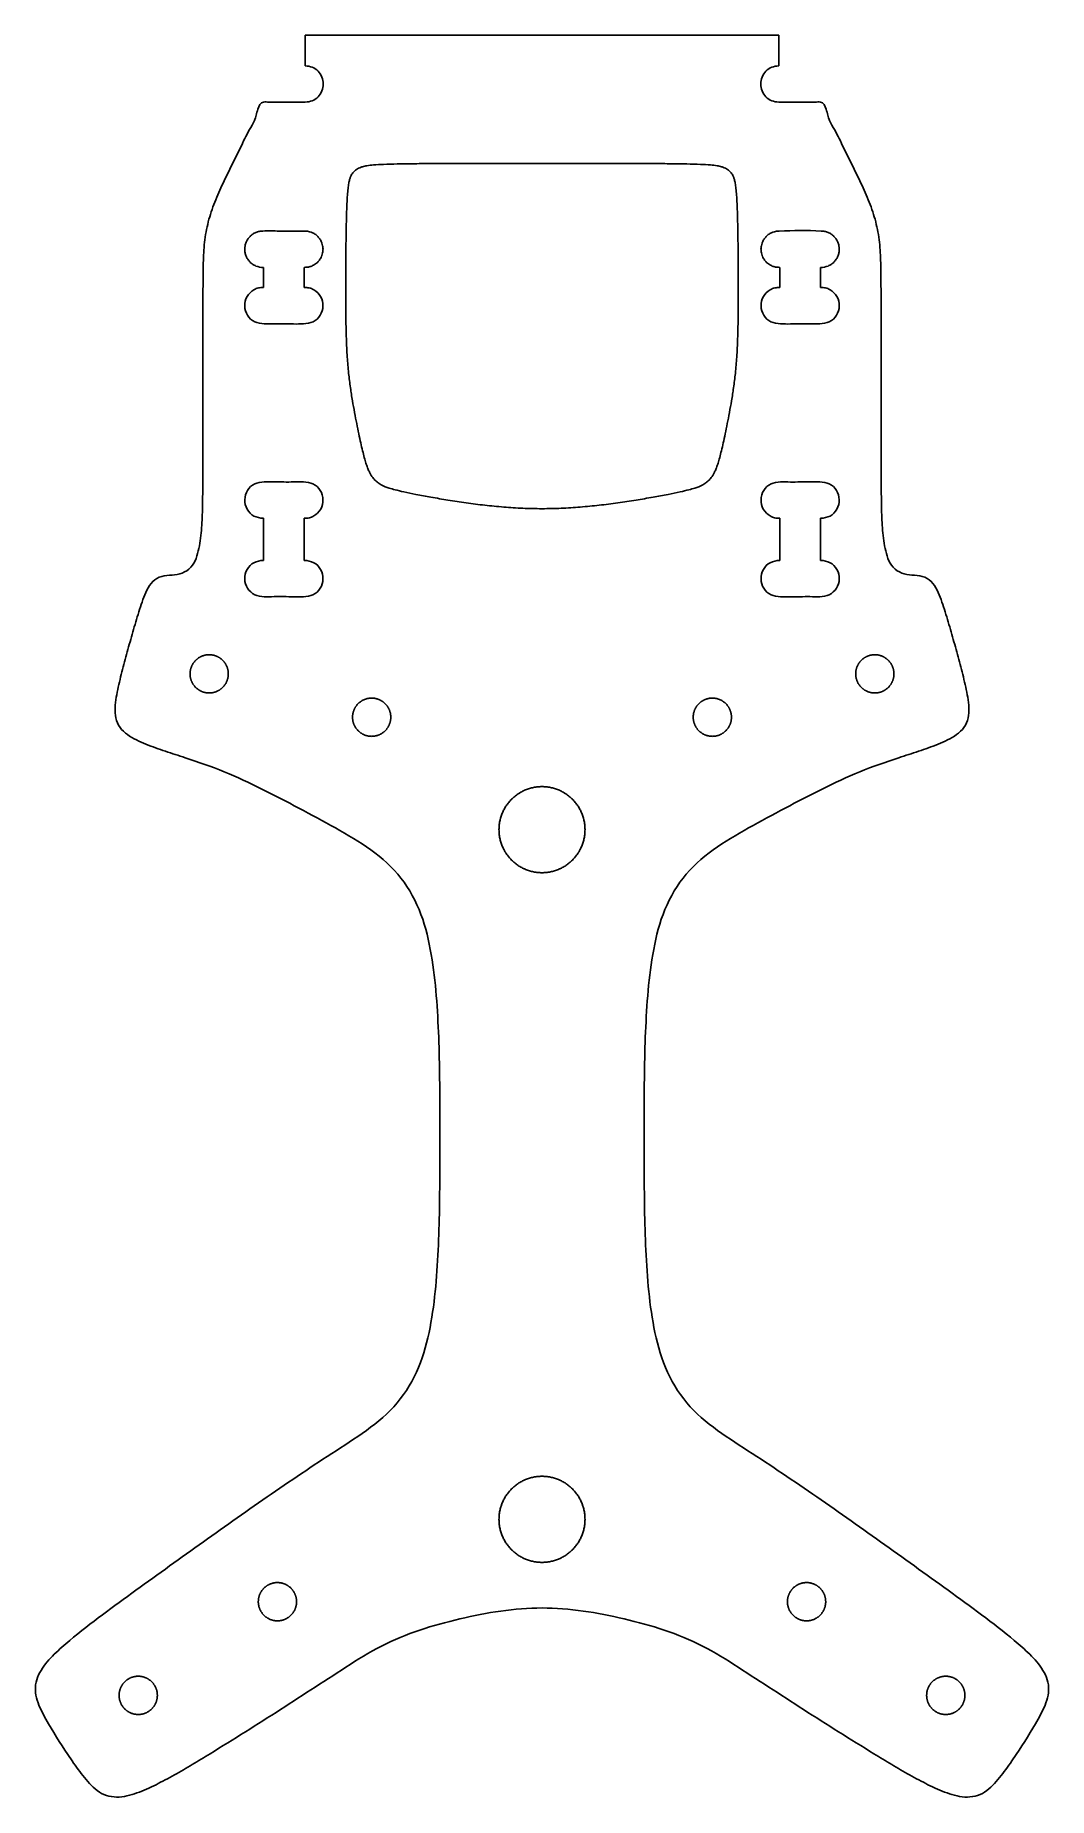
# Model space of a CAD drawing. Header units: millimetres. Extents: x -26.5 to 26.5, y -46.1 to 46.1.
import ezdxf

# ---------------------------------------------------------------- set-up
doc = ezdxf.new("R2010")
doc.units = ezdxf.units.MM
doc.layers.get('0').update_dxf_attribs({"linetype": 'CONTINUOUS'})

msp = doc.modelspace()

# ---------------------------------------------------------------- linework, layer by layer
for p, q in [((12.384, 46.063), (-12.384, 46.063)), ((-12.384, 46.063), (-12.384, 44.463)), ((12.384, 44.463), (12.384, 46.063)), ((-12.384, 42.564), (-12.384, 42.563)), ((12.384, 42.563), (12.384, 42.564)), ((-14.575, 32.876), (-14.575, 33.923)), ((-12.432, 33.923), (-12.432, 32.876)), ((12.432, 32.876), (12.432, 33.923)), ((14.575, 33.923), (14.575, 32.876)), ((-14.575, 18.601), (-14.575, 20.8)), ((-12.432, 20.8), (-12.432, 18.601)), ((12.432, 18.601), (12.432, 20.8)), ((14.575, 20.8), (14.575, 18.601))]:
    msp.add_line(p, q)
for points, knots in [([(-12.384, 44.463), (-12.261, 44.451), (-12.137, 44.434), (-12.022, 44.389), (-11.907, 44.345), (-11.802, 44.272), (-11.715, 44.183), (-11.541, 44.005), (-11.439, 43.759), (-11.439, 43.513), (-11.439, 43.268), (-11.541, 43.022), (-11.715, 42.843), (-11.802, 42.754), (-11.907, 42.682), (-12.022, 42.637), (-12.137, 42.593), (-12.261, 42.576), (-12.384, 42.564)], [0.0000001, 0.0000001, 0.0000001, 0.0000001, 0.0371175, 0.0371175, 0.0371175, 0.074235, 0.074235, 0.074235, 0.14847, 0.14847, 0.14847, 0.222705, 0.222705, 0.222705, 0.2598225, 0.2598225, 0.2598225, 0.29694, 0.29694, 0.29694, 0.29694]), ([(12.384, 42.564), (12.261, 42.576), (12.137, 42.593), (12.022, 42.637), (11.907, 42.682), (11.802, 42.754), (11.715, 42.843), (11.541, 43.022), (11.439, 43.268), (11.439, 43.513), (11.439, 43.759), (11.541, 44.005), (11.715, 44.183), (11.802, 44.272), (11.907, 44.345), (12.022, 44.389), (12.137, 44.434), (12.261, 44.451), (12.384, 44.463)], [0, 0, 0, 0, 0.0371175, 0.0371175, 0.0371175, 0.074235, 0.074235, 0.074235, 0.14847, 0.14847, 0.14847, 0.222705, 0.222705, 0.222705, 0.2598225, 0.2598225, 0.2598225, 0.2969399, 0.2969399, 0.2969399, 0.2969399]), ([(-12.384, 42.563), (-12.565, 42.563), (-12.747, 42.563), (-12.927, 42.563), (-13.108, 42.563), (-13.288, 42.562), (-13.47, 42.563), (-13.652, 42.565), (-13.835, 42.569), (-14.013, 42.564), (-14.102, 42.561), (-14.19, 42.556), (-14.284, 42.562), (-14.378, 42.568), (-14.478, 42.584), (-14.56, 42.569), (-14.722, 42.539), (-14.807, 42.384), (-14.868, 42.189), (-14.898, 42.091), (-14.922, 41.983), (-14.95, 41.882), (-14.978, 41.781), (-15.01, 41.686), (-15.046, 41.598), (-15.119, 41.423), (-15.209, 41.277), (-15.297, 41.126), (-15.384, 40.974), (-15.468, 40.818), (-15.549, 40.655), (-15.63, 40.493), (-15.707, 40.326), (-15.786, 40.161), (-15.865, 39.997), (-15.947, 39.836), (-16.028, 39.674), (-16.189, 39.352), (-16.35, 39.027), (-16.507, 38.701), (-16.664, 38.374), (-16.817, 38.046), (-16.96, 37.713), (-17.102, 37.38), (-17.235, 37.042), (-17.343, 36.697), (-17.452, 36.351), (-17.537, 35.998), (-17.595, 35.641), (-17.653, 35.283), (-17.684, 34.922), (-17.702, 34.56), (-17.719, 34.198), (-17.723, 33.836), (-17.727, 33.474), (-17.731, 33.112), (-17.734, 32.75), (-17.737, 32.388), (-17.742, 31.664), (-17.744, 30.94), (-17.745, 30.215), (-17.747, 29.491), (-17.748, 28.767), (-17.748, 28.043), (-17.749, 27.319), (-17.749, 26.594), (-17.749, 25.87), (-17.749, 25.146), (-17.749, 24.422), (-17.749, 23.697), (-17.749, 23.335), (-17.749, 22.973), (-17.749, 22.611), (-17.749, 22.249), (-17.749, 21.887), (-17.755, 21.525), (-17.761, 21.163), (-17.773, 20.801), (-17.797, 20.439), (-17.821, 20.078), (-17.856, 19.717), (-17.923, 19.361), (-17.956, 19.183), (-17.997, 19.007), (-18.053, 18.834), (-18.109, 18.661), (-18.18, 18.491), (-18.286, 18.344), (-18.393, 18.198), (-18.534, 18.075), (-18.695, 17.993), (-18.856, 17.912), (-19.037, 17.872), (-19.217, 17.85), (-19.397, 17.827), (-19.578, 17.823), (-19.757, 17.79), (-19.936, 17.756), (-20.114, 17.694), (-20.256, 17.586), (-20.399, 17.478), (-20.507, 17.325), (-20.597, 17.166), (-20.688, 17.007), (-20.76, 16.842), (-20.827, 16.674), (-20.959, 16.338), (-21.067, 15.991), (-21.172, 15.644), (-21.276, 15.297), (-21.377, 14.949), (-21.476, 14.601), (-21.575, 14.253), (-21.671, 13.904), (-21.766, 13.554), (-21.86, 13.205), (-21.953, 12.855), (-22.04, 12.503), (-22.127, 12.151), (-22.207, 11.798), (-22.267, 11.441), (-22.296, 11.262), (-22.321, 11.083), (-22.329, 10.901), (-22.338, 10.72), (-22.33, 10.537), (-22.29, 10.36), (-22.25, 10.182), (-22.177, 10.011), (-22.072, 9.864), (-21.967, 9.716), (-21.829, 9.594), (-21.682, 9.487), (-21.387, 9.273), (-21.056, 9.122), (-20.719, 8.987), (-20.382, 8.852), (-20.04, 8.733), (-19.697, 8.619), (-19.354, 8.504), (-19.009, 8.394), (-18.665, 8.28), (-17.977, 8.054), (-17.291, 7.818), (-16.621, 7.544), (-15.951, 7.27), (-15.297, 6.959), (-14.648, 6.636), (-13.999, 6.314), (-13.356, 5.981), (-12.716, 5.642), (-12.076, 5.303), (-11.44, 4.958), (-10.807, 4.605), (-10.174, 4.253), (-9.544, 3.893), (-8.956, 3.469), (-8.369, 3.044), (-7.823, 2.555), (-7.377, 1.986), (-6.932, 1.417), (-6.587, 0.768), (-6.333, 0.089), (-6.079, -0.59), (-5.916, -1.299), (-5.794, -2.013), (-5.672, -2.728), (-5.59, -3.448), (-5.53, -4.169), (-5.47, -4.891), (-5.431, -5.614), (-5.405, -6.338), (-5.379, -7.062), (-5.365, -7.786), (-5.356, -8.51), (-5.338, -9.958), (-5.34, -11.407), (-5.345, -12.855), (-5.35, -14.304), (-5.358, -15.753), (-5.419, -17.2), (-5.45, -17.923), (-5.494, -18.646), (-5.561, -19.367), (-5.629, -20.089), (-5.719, -20.808), (-5.856, -21.519), (-5.994, -22.231), (-6.177, -22.935), (-6.458, -23.604), (-6.739, -24.273), (-7.117, -24.906), (-7.58, -25.456), (-8.508, -26.555), (-9.779, -27.317), (-11.002, -28.107), (-11.613, -28.503), (-12.212, -28.905), (-12.811, -29.31), (-13.41, -29.715), (-14.01, -30.122), (-14.606, -30.534), (-15.798, -31.358), (-16.977, -32.198), (-18.156, -33.04), (-18.745, -33.461), (-19.334, -33.883), (-19.922, -34.305), (-20.51, -34.727), (-21.098, -35.151), (-21.683, -35.577), (-22.268, -36.004), (-22.851, -36.434), (-23.428, -36.872), (-24.006, -37.309), (-24.578, -37.755), (-25.117, -38.238), (-25.386, -38.479), (-25.647, -38.73), (-25.883, -39.008), (-26.118, -39.287), (-26.328, -39.594), (-26.431, -39.941), (-26.483, -40.114), (-26.508, -40.298), (-26.501, -40.479), (-26.494, -40.661), (-26.456, -40.84), (-26.403, -41.013), (-26.296, -41.36), (-26.128, -41.683), (-25.951, -42), (-25.597, -42.634), (-25.209, -43.245), (-24.806, -43.846), (-24.604, -44.146), (-24.399, -44.444), (-24.183, -44.736), (-23.967, -45.027), (-23.741, -45.312), (-23.474, -45.557), (-23.34, -45.68), (-23.196, -45.793), (-23.036, -45.879), (-22.876, -45.965), (-22.7, -46.023), (-22.521, -46.052), (-22.163, -46.11), (-21.795, -46.047), (-21.445, -45.944), (-21.095, -45.842), (-20.763, -45.699), (-20.435, -45.544), (-20.108, -45.389), (-19.786, -45.222), (-19.469, -45.049), (-19.151, -44.875), (-18.837, -44.694), (-18.525, -44.509), (-18.214, -44.325), (-17.904, -44.138), (-17.594, -43.95), (-16.976, -43.573), (-16.361, -43.191), (-15.747, -42.806), (-14.52, -42.036), (-13.3, -41.255), (-12.086, -40.466), (-11.479, -40.071), (-10.874, -39.675), (-10.263, -39.284), (-9.652, -38.893), (-9.037, -38.507), (-8.394, -38.178), (-7.109, -37.52), (-5.715, -37.091), (-4.298, -36.756), (-2.881, -36.422), (-1.44, -36.184), (0, -36.184), (1.44, -36.184), (2.881, -36.422), (4.298, -36.756), (5.715, -37.091), (7.109, -37.52), (8.394, -38.178), (9.037, -38.507), (9.652, -38.893), (10.263, -39.284), (10.874, -39.675), (11.479, -40.071), (12.086, -40.466), (13.3, -41.255), (14.52, -42.036), (15.747, -42.806), (16.361, -43.191), (16.976, -43.573), (17.595, -43.95), (17.904, -44.138), (18.214, -44.325), (18.525, -44.509), (18.837, -44.694), (19.151, -44.875), (19.469, -45.049), (19.786, -45.222), (20.108, -45.389), (20.435, -45.544), (20.763, -45.699), (21.095, -45.842), (21.445, -45.944), (21.795, -46.047), (22.163, -46.11), (22.521, -46.052), (22.7, -46.023), (22.876, -45.965), (23.036, -45.879), (23.196, -45.793), (23.34, -45.68), (23.474, -45.557), (23.741, -45.312), (23.967, -45.027), (24.183, -44.736), (24.399, -44.444), (24.604, -44.146), (24.806, -43.846), (25.209, -43.245), (25.597, -42.634), (25.951, -42), (26.128, -41.683), (26.296, -41.36), (26.403, -41.013), (26.456, -40.84), (26.494, -40.661), (26.501, -40.479), (26.508, -40.298), (26.483, -40.114), (26.431, -39.941), (26.328, -39.594), (26.118, -39.287), (25.883, -39.008), (25.647, -38.73), (25.386, -38.479), (25.117, -38.238), (24.578, -37.755), (24.006, -37.309), (23.428, -36.872), (22.851, -36.434), (22.268, -36.004), (21.683, -35.577), (21.098, -35.151), (20.51, -34.727), (19.922, -34.305), (19.334, -33.883), (18.745, -33.461), (18.156, -33.04), (16.977, -32.198), (15.798, -31.358), (14.606, -30.534), (14.01, -30.122), (13.41, -29.715), (12.811, -29.31), (12.212, -28.905), (11.613, -28.503), (11.002, -28.107), (9.779, -27.317), (8.508, -26.555), (7.58, -25.456), (7.117, -24.906), (6.739, -24.273), (6.458, -23.604), (6.177, -22.935), (5.994, -22.231), (5.856, -21.519), (5.719, -20.808), (5.629, -20.089), (5.561, -19.367), (5.494, -18.646), (5.45, -17.923), (5.419, -17.2), (5.358, -15.753), (5.35, -14.304), (5.345, -12.855), (5.34, -11.407), (5.338, -9.958), (5.356, -8.51), (5.365, -7.786), (5.379, -7.062), (5.405, -6.338), (5.431, -5.614), (5.47, -4.891), (5.53, -4.169), (5.59, -3.448), (5.672, -2.728), (5.794, -2.013), (5.916, -1.299), (6.079, -0.59), (6.333, 0.089), (6.587, 0.768), (6.932, 1.417), (7.377, 1.986), (7.823, 2.555), (8.369, 3.044), (8.956, 3.469), (9.544, 3.893), (10.174, 4.253), (10.807, 4.605), (11.44, 4.958), (12.076, 5.303), (12.716, 5.642), (13.356, 5.981), (13.999, 6.314), (14.648, 6.636), (15.297, 6.959), (15.951, 7.27), (16.621, 7.544), (17.291, 7.818), (17.977, 8.054), (18.665, 8.28), (19.009, 8.394), (19.354, 8.504), (19.697, 8.619), (20.04, 8.733), (20.382, 8.852), (20.719, 8.987), (21.056, 9.122), (21.387, 9.273), (21.682, 9.487), (21.829, 9.594), (21.967, 9.716), (22.072, 9.864), (22.177, 10.011), (22.25, 10.182), (22.29, 10.36), (22.33, 10.537), (22.338, 10.72), (22.329, 10.901), (22.321, 11.083), (22.296, 11.262), (22.267, 11.441), (22.207, 11.798), (22.127, 12.151), (22.04, 12.503), (21.953, 12.855), (21.86, 13.205), (21.766, 13.554), (21.671, 13.904), (21.575, 14.253), (21.476, 14.601), (21.377, 14.949), (21.276, 15.297), (21.172, 15.644), (21.067, 15.991), (20.959, 16.338), (20.827, 16.674), (20.76, 16.842), (20.688, 17.007), (20.597, 17.166), (20.507, 17.325), (20.399, 17.478), (20.256, 17.586), (20.114, 17.694), (19.936, 17.756), (19.757, 17.79), (19.578, 17.823), (19.397, 17.827), (19.217, 17.85), (19.037, 17.872), (18.856, 17.912), (18.695, 17.993), (18.534, 18.075), (18.393, 18.198), (18.286, 18.344), (18.18, 18.491), (18.109, 18.661), (18.053, 18.834), (17.997, 19.007), (17.956, 19.183), (17.923, 19.361), (17.856, 19.717), (17.821, 20.078), (17.797, 20.439), (17.773, 20.801), (17.761, 21.163), (17.755, 21.525), (17.749, 21.887), (17.749, 22.249), (17.749, 22.611), (17.749, 22.973), (17.749, 23.335), (17.749, 23.697), (17.749, 24.422), (17.749, 25.146), (17.749, 25.87), (17.749, 26.594), (17.749, 27.319), (17.748, 28.043), (17.748, 28.767), (17.747, 29.491), (17.745, 30.215), (17.744, 30.94), (17.742, 31.664), (17.737, 32.388), (17.734, 32.75), (17.731, 33.112), (17.727, 33.474), (17.723, 33.836), (17.719, 34.198), (17.702, 34.56), (17.684, 34.922), (17.653, 35.283), (17.595, 35.641), (17.537, 35.998), (17.452, 36.351), (17.343, 36.697), (17.235, 37.042), (17.102, 37.38), (16.96, 37.713), (16.817, 38.046), (16.664, 38.374), (16.507, 38.701), (16.35, 39.027), (16.189, 39.352), (16.028, 39.674), (15.947, 39.836), (15.865, 39.997), (15.786, 40.161), (15.707, 40.326), (15.63, 40.493), (15.549, 40.655), (15.468, 40.818), (15.384, 40.974), (15.297, 41.126), (15.209, 41.277), (15.119, 41.423), (15.046, 41.598), (15.01, 41.686), (14.978, 41.781), (14.95, 41.882), (14.922, 41.983), (14.898, 42.091), (14.868, 42.189), (14.807, 42.384), (14.722, 42.539), (14.56, 42.569), (14.478, 42.584), (14.378, 42.568), (14.284, 42.562), (14.19, 42.556), (14.102, 42.561), (14.013, 42.564), (13.835, 42.569), (13.652, 42.565), (13.47, 42.563), (13.288, 42.562), (13.108, 42.563), (12.927, 42.563), (12.747, 42.563), (12.565, 42.563), (12.384, 42.563)], [0, 0, 0, 0, 0.054315, 0.054315, 0.054315, 0.10863, 0.10863, 0.10863, 0.162945, 0.162945, 0.162945, 0.190103, 0.190103, 0.190103, 0.21726, 0.21726, 0.21726, 0.271576, 0.271576, 0.271576, 0.298733, 0.298733, 0.298733, 0.325891, 0.325891, 0.325891, 0.380206, 0.380206, 0.380206, 0.434521, 0.434521, 0.434521, 0.488836, 0.488836, 0.488836, 0.543151, 0.543151, 0.543151, 0.651781, 0.651781, 0.651781, 0.760412, 0.760412, 0.760412, 0.869042, 0.869042, 0.869042, 0.977672, 0.977672, 0.977672, 1.086302, 1.086302, 1.086302, 1.194932, 1.194932, 1.194932, 1.303563, 1.303563, 1.303563, 1.520823, 1.520823, 1.520823, 1.738083, 1.738083, 1.738083, 1.955344, 1.955344, 1.955344, 2.172604, 2.172604, 2.172604, 2.281235, 2.281235, 2.281235, 2.389865, 2.389865, 2.389865, 2.498495, 2.498495, 2.498495, 2.607125, 2.607125, 2.607125, 2.66144, 2.66144, 2.66144, 2.715755, 2.715755, 2.715755, 2.77007, 2.77007, 2.77007, 2.824386, 2.824386, 2.824386, 2.878701, 2.878701, 2.878701, 2.933016, 2.933016, 2.933016, 2.987331, 2.987331, 2.987331, 3.041646, 3.041646, 3.041646, 3.150276, 3.150276, 3.150276, 3.258906, 3.258906, 3.258906, 3.367537, 3.367537, 3.367537, 3.476167, 3.476167, 3.476167, 3.584797, 3.584797, 3.584797, 3.639112, 3.639112, 3.639112, 3.693427, 3.693427, 3.693427, 3.747742, 3.747742, 3.747742, 3.802058, 3.802058, 3.802058, 3.910688, 3.910688, 3.910688, 4.019318, 4.019318, 4.019318, 4.127948, 4.127948, 4.127948, 4.345209, 4.345209, 4.345209, 4.562469, 4.562469, 4.562469, 4.779729, 4.779729, 4.779729, 4.99699, 4.99699, 4.99699, 5.21425, 5.21425, 5.21425, 5.431511, 5.431511, 5.431511, 5.648771, 5.648771, 5.648771, 5.866032, 5.866032, 5.866032, 6.083292, 6.083292, 6.083292, 6.300553, 6.300553, 6.300553, 6.517813, 6.517813, 6.517813, 6.952334, 6.952334, 6.952334, 7.386855, 7.386855, 7.386855, 7.604115, 7.604115, 7.604115, 7.821376, 7.821376, 7.821376, 8.038636, 8.038636, 8.038636, 8.255896, 8.255896, 8.255896, 8.690417, 8.690417, 8.690417, 8.907678, 8.907678, 8.907678, 9.124938, 9.124938, 9.124938, 9.559459, 9.559459, 9.559459, 9.776719, 9.776719, 9.776719, 9.99398, 9.99398, 9.99398, 10.21124, 10.21124, 10.21124, 10.428501, 10.428501, 10.428501, 10.537131, 10.537131, 10.537131, 10.645761, 10.645761, 10.645761, 10.700076, 10.700076, 10.700076, 10.754391, 10.754391, 10.754391, 10.863022, 10.863022, 10.863022, 11.080282, 11.080282, 11.080282, 11.188912, 11.188912, 11.188912, 11.297542, 11.297542, 11.297542, 11.351858, 11.351858, 11.351858, 11.406173, 11.406173, 11.406173, 11.514803, 11.514803, 11.514803, 11.623433, 11.623433, 11.623433, 11.732063, 11.732063, 11.732063, 11.840693, 11.840693, 11.840693, 11.949324, 11.949324, 11.949324, 12.166584, 12.166584, 12.166584, 12.601105, 12.601105, 12.601105, 12.818365, 12.818365, 12.818365, 13.035626, 13.035626, 13.035626, 13.470147, 13.470147, 13.470147, 13.904668, 13.904668, 13.904668, 14.339188, 14.339188, 14.339188, 14.773709, 14.773709, 14.773709, 14.99097, 14.99097, 14.99097, 15.20823, 15.20823, 15.20823, 15.642751, 15.642751, 15.642751, 15.860011, 15.860011, 15.860011, 15.968642, 15.968642, 15.968642, 16.077272, 16.077272, 16.077272, 16.185902, 16.185902, 16.185902, 16.294532, 16.294532, 16.294532, 16.403163, 16.403163, 16.403163, 16.457478, 16.457478, 16.457478, 16.511793, 16.511793, 16.511793, 16.620423, 16.620423, 16.620423, 16.729053, 16.729053, 16.729053, 16.946314, 16.946314, 16.946314, 17.054944, 17.054944, 17.054944, 17.109259, 17.109259, 17.109259, 17.163574, 17.163574, 17.163574, 17.272204, 17.272204, 17.272204, 17.380834, 17.380834, 17.380834, 17.598095, 17.598095, 17.598095, 17.815355, 17.815355, 17.815355, 18.032616, 18.032616, 18.032616, 18.249876, 18.249876, 18.249876, 18.684397, 18.684397, 18.684397, 18.901658, 18.901658, 18.901658, 19.118918, 19.118918, 19.118918, 19.553439, 19.553439, 19.553439, 19.770699, 19.770699, 19.770699, 19.98796, 19.98796, 19.98796, 20.20522, 20.20522, 20.20522, 20.422481, 20.422481, 20.422481, 20.857001, 20.857001, 20.857001, 21.291522, 21.291522, 21.291522, 21.508783, 21.508783, 21.508783, 21.726043, 21.726043, 21.726043, 21.943304, 21.943304, 21.943304, 22.160564, 22.160564, 22.160564, 22.377824, 22.377824, 22.377824, 22.595085, 22.595085, 22.595085, 22.812345, 22.812345, 22.812345, 23.029606, 23.029606, 23.029606, 23.246866, 23.246866, 23.246866, 23.464127, 23.464127, 23.464127, 23.681387, 23.681387, 23.681387, 23.790017, 23.790017, 23.790017, 23.898647, 23.898647, 23.898647, 24.007278, 24.007278, 24.007278, 24.061593, 24.061593, 24.061593, 24.115908, 24.115908, 24.115908, 24.170223, 24.170223, 24.170223, 24.224538, 24.224538, 24.224538, 24.333168, 24.333168, 24.333168, 24.441798, 24.441798, 24.441798, 24.550429, 24.550429, 24.550429, 24.659059, 24.659059, 24.659059, 24.767689, 24.767689, 24.767689, 24.822004, 24.822004, 24.822004, 24.876319, 24.876319, 24.876319, 24.930634, 24.930634, 24.930634, 24.98495, 24.98495, 24.98495, 25.039265, 25.039265, 25.039265, 25.09358, 25.09358, 25.09358, 25.147895, 25.147895, 25.147895, 25.20221, 25.20221, 25.20221, 25.31084, 25.31084, 25.31084, 25.41947, 25.41947, 25.41947, 25.528101, 25.528101, 25.528101, 25.636731, 25.636731, 25.636731, 25.853991, 25.853991, 25.853991, 26.071252, 26.071252, 26.071252, 26.288512, 26.288512, 26.288512, 26.505773, 26.505773, 26.505773, 26.614403, 26.614403, 26.614403, 26.723033, 26.723033, 26.723033, 26.831663, 26.831663, 26.831663, 26.940293, 26.940293, 26.940293, 27.048924, 27.048924, 27.048924, 27.157554, 27.157554, 27.157554, 27.266184, 27.266184, 27.266184, 27.320499, 27.320499, 27.320499, 27.374814, 27.374814, 27.374814, 27.429129, 27.429129, 27.429129, 27.483445, 27.483445, 27.483445, 27.510602, 27.510602, 27.510602, 27.53776, 27.53776, 27.53776, 27.592075, 27.592075, 27.592075, 27.619232, 27.619232, 27.619232, 27.64639, 27.64639, 27.64639, 27.700705, 27.700705, 27.700705, 27.75502, 27.75502, 27.75502, 27.809335, 27.809335, 27.809335, 27.809335]), ([(-10.267, 32.273), (-10.268, 32.619), (-10.268, 32.964), (-10.266, 33.31), (-10.265, 33.637), (-10.264, 33.963), (-10.261, 34.29), (-10.259, 34.59), (-10.257, 34.891), (-10.253, 35.191), (-10.25, 35.459), (-10.246, 35.727), (-10.241, 35.995), (-10.236, 36.225), (-10.231, 36.456), (-10.224, 36.686), (-10.218, 36.875), (-10.211, 37.063), (-10.202, 37.252), (-10.195, 37.403), (-10.187, 37.553), (-10.176, 37.703), (-10.167, 37.82), (-10.157, 37.938), (-10.144, 38.055), (-10.134, 38.144), (-10.122, 38.233), (-10.107, 38.322), (-10.095, 38.389), (-10.082, 38.456), (-10.064, 38.521), (-10.05, 38.571), (-10.035, 38.62), (-10.015, 38.667), (-9.999, 38.704), (-9.981, 38.741), (-9.959, 38.775), (-9.941, 38.805), (-9.92, 38.834), (-9.898, 38.861), (-9.876, 38.888), (-9.853, 38.913), (-9.828, 38.938), (-9.803, 38.963), (-9.776, 38.987), (-9.748, 39.008), (-9.717, 39.032), (-9.685, 39.054), (-9.652, 39.073), (-9.614, 39.096), (-9.575, 39.116), (-9.535, 39.133), (-9.487, 39.155), (-9.437, 39.173), (-9.386, 39.189), (-9.313, 39.21), (-9.238, 39.225), (-9.163, 39.238), (-9.048, 39.257), (-8.932, 39.269), (-8.816, 39.279), (-8.643, 39.294), (-8.469, 39.303), (-8.296, 39.311), (-8.054, 39.321), (-7.812, 39.327), (-7.57, 39.332), (-7.27, 39.338), (-6.971, 39.342), (-6.672, 39.345), (-6.332, 39.348), (-5.991, 39.35), (-5.651, 39.352), (-5.287, 39.353), (-4.923, 39.354), (-4.559, 39.355), (-4.186, 39.356), (-3.812, 39.356), (-3.438, 39.357), (-3.059, 39.357), (-2.68, 39.357), (-2.301, 39.357), (-1.919, 39.358), (-1.536, 39.358), (-1.153, 39.358), (-0.769, 39.358), (-0.384, 39.358), (0, 39.358), (0.384, 39.358), (0.769, 39.358), (1.153, 39.358), (1.536, 39.358), (1.919, 39.358), (2.301, 39.357), (2.68, 39.357), (3.059, 39.357), (3.438, 39.357), (3.812, 39.356), (4.186, 39.356), (4.559, 39.355), (4.923, 39.354), (5.287, 39.353), (5.651, 39.352), (5.991, 39.35), (6.332, 39.348), (6.672, 39.345), (6.971, 39.342), (7.27, 39.338), (7.57, 39.332), (7.812, 39.327), (8.054, 39.321), (8.296, 39.311), (8.469, 39.303), (8.643, 39.294), (8.816, 39.279), (8.932, 39.269), (9.048, 39.257), (9.163, 39.238), (9.238, 39.225), (9.313, 39.21), (9.386, 39.189), (9.437, 39.173), (9.487, 39.155), (9.535, 39.133), (9.575, 39.116), (9.614, 39.096), (9.652, 39.073), (9.685, 39.054), (9.717, 39.032), (9.748, 39.008), (9.776, 38.987), (9.803, 38.963), (9.828, 38.938), (9.853, 38.913), (9.876, 38.888), (9.898, 38.861), (9.92, 38.834), (9.941, 38.805), (9.959, 38.775), (9.981, 38.741), (9.999, 38.704), (10.015, 38.667), (10.035, 38.62), (10.05, 38.571), (10.064, 38.521), (10.082, 38.456), (10.095, 38.389), (10.107, 38.322), (10.122, 38.233), (10.134, 38.144), (10.144, 38.055), (10.157, 37.938), (10.167, 37.82), (10.176, 37.703), (10.187, 37.553), (10.195, 37.403), (10.202, 37.252), (10.211, 37.063), (10.218, 36.875), (10.224, 36.686), (10.231, 36.456), (10.236, 36.225), (10.241, 35.995), (10.246, 35.727), (10.25, 35.459), (10.253, 35.191), (10.257, 34.891), (10.259, 34.59), (10.261, 34.29), (10.264, 33.963), (10.265, 33.637), (10.266, 33.31), (10.268, 32.964), (10.268, 32.619), (10.267, 32.273), (10.266, 31.921), (10.263, 31.569), (10.258, 31.218), (10.253, 30.875), (10.245, 30.532), (10.234, 30.19), (10.223, 29.871), (10.208, 29.552), (10.187, 29.233), (10.168, 28.949), (10.144, 28.665), (10.114, 28.382), (10.087, 28.13), (10.056, 27.879), (10.02, 27.628), (9.988, 27.401), (9.953, 27.176), (9.914, 26.95), (9.879, 26.743), (9.841, 26.536), (9.802, 26.33), (9.766, 26.137), (9.729, 25.944), (9.692, 25.752), (9.657, 25.574), (9.621, 25.397), (9.585, 25.22), (9.552, 25.06), (9.518, 24.9), (9.482, 24.741), (9.451, 24.601), (9.419, 24.462), (9.385, 24.323), (9.356, 24.206), (9.326, 24.089), (9.294, 23.972), (9.267, 23.876), (9.239, 23.779), (9.208, 23.683), (9.183, 23.604), (9.156, 23.525), (9.126, 23.448), (9.102, 23.383), (9.076, 23.32), (9.048, 23.258), (9.024, 23.206), (8.998, 23.155), (8.97, 23.106), (8.947, 23.064), (8.922, 23.023), (8.894, 22.984), (8.87, 22.95), (8.844, 22.917), (8.817, 22.885), (8.792, 22.856), (8.765, 22.828), (8.738, 22.8), (8.711, 22.774), (8.684, 22.748), (8.656, 22.723), (8.627, 22.698), (8.597, 22.674), (8.566, 22.652), (8.533, 22.628), (8.5, 22.605), (8.465, 22.584), (8.427, 22.56), (8.388, 22.538), (8.348, 22.518), (8.301, 22.494), (8.254, 22.472), (8.205, 22.452), (8.138, 22.424), (8.069, 22.401), (7.999, 22.379), (7.896, 22.347), (7.792, 22.319), (7.688, 22.292), (7.535, 22.254), (7.382, 22.219), (7.228, 22.185), (7.017, 22.138), (6.804, 22.095), (6.592, 22.053), (6.331, 22.001), (6.069, 21.951), (5.807, 21.904), (5.511, 21.851), (5.215, 21.8), (4.918, 21.752), (4.602, 21.701), (4.285, 21.653), (3.967, 21.609), (3.643, 21.563), (3.317, 21.522), (2.992, 21.485), (2.662, 21.448), (2.333, 21.415), (2.002, 21.389), (1.67, 21.362), (1.337, 21.34), (1.003, 21.326), (0.669, 21.311), (0.335, 21.304), (0, 21.304), (-0.335, 21.304), (-0.669, 21.311), (-1.003, 21.326), (-1.337, 21.34), (-1.67, 21.362), (-2.002, 21.389), (-2.333, 21.415), (-2.662, 21.448), (-2.992, 21.485), (-3.317, 21.522), (-3.643, 21.563), (-3.967, 21.609), (-4.285, 21.653), (-4.602, 21.701), (-4.918, 21.752), (-5.215, 21.8), (-5.511, 21.851), (-5.807, 21.904), (-6.069, 21.951), (-6.331, 22.001), (-6.592, 22.053), (-6.804, 22.095), (-7.017, 22.138), (-7.228, 22.185), (-7.382, 22.219), (-7.535, 22.254), (-7.688, 22.292), (-7.792, 22.319), (-7.896, 22.347), (-7.999, 22.379), (-8.069, 22.401), (-8.138, 22.424), (-8.205, 22.452), (-8.254, 22.472), (-8.301, 22.494), (-8.348, 22.518), (-8.388, 22.538), (-8.427, 22.56), (-8.465, 22.584), (-8.5, 22.605), (-8.533, 22.628), (-8.566, 22.652), (-8.597, 22.674), (-8.627, 22.698), (-8.656, 22.723), (-8.684, 22.748), (-8.711, 22.774), (-8.738, 22.8), (-8.765, 22.828), (-8.792, 22.856), (-8.817, 22.885), (-8.844, 22.917), (-8.87, 22.95), (-8.894, 22.984), (-8.922, 23.023), (-8.947, 23.064), (-8.97, 23.106), (-8.998, 23.155), (-9.024, 23.206), (-9.048, 23.258), (-9.076, 23.32), (-9.102, 23.383), (-9.126, 23.448), (-9.156, 23.525), (-9.183, 23.604), (-9.208, 23.683), (-9.239, 23.779), (-9.267, 23.876), (-9.294, 23.972), (-9.326, 24.089), (-9.356, 24.206), (-9.385, 24.323), (-9.419, 24.462), (-9.451, 24.601), (-9.482, 24.741), (-9.518, 24.9), (-9.552, 25.06), (-9.585, 25.22), (-9.621, 25.397), (-9.657, 25.574), (-9.692, 25.752), (-9.729, 25.944), (-9.766, 26.137), (-9.802, 26.33), (-9.841, 26.536), (-9.879, 26.743), (-9.914, 26.95), (-9.953, 27.176), (-9.988, 27.401), (-10.02, 27.628), (-10.056, 27.879), (-10.087, 28.13), (-10.114, 28.382), (-10.144, 28.665), (-10.168, 28.949), (-10.187, 29.233), (-10.208, 29.552), (-10.223, 29.871), (-10.234, 30.19), (-10.245, 30.532), (-10.253, 30.875), (-10.258, 31.218), (-10.263, 31.569), (-10.266, 31.921), (-10.267, 32.273)], [0, 0, 0, 0, 0.103744, 0.103744, 0.103744, 0.201731, 0.201731, 0.201731, 0.291799, 0.291799, 0.291799, 0.372243, 0.372243, 0.372243, 0.441363, 0.441363, 0.441363, 0.498002, 0.498002, 0.498002, 0.543183, 0.543183, 0.543183, 0.578479, 0.578479, 0.578479, 0.605487, 0.605487, 0.605487, 0.625839, 0.625839, 0.625839, 0.641222, 0.641222, 0.641222, 0.653369, 0.653369, 0.653369, 0.663954, 0.663954, 0.663954, 0.67429, 0.67429, 0.67429, 0.684996, 0.684996, 0.684996, 0.696615, 0.696615, 0.696615, 0.709732, 0.709732, 0.709732, 0.72562, 0.72562, 0.72562, 0.74848, 0.74848, 0.74848, 0.783421, 0.783421, 0.783421, 0.835526, 0.835526, 0.835526, 0.908155, 0.908155, 0.908155, 0.997989, 0.997989, 0.997989, 1.100017, 1.100017, 1.100017, 1.209219, 1.209219, 1.209219, 1.32132, 1.32132, 1.32132, 1.435035, 1.435035, 1.435035, 1.549824, 1.549824, 1.549824, 1.665151, 1.665151, 1.665151, 1.780478, 1.780478, 1.780478, 1.895268, 1.895268, 1.895268, 2.008982, 2.008982, 2.008982, 2.121083, 2.121083, 2.121083, 2.230285, 2.230285, 2.230285, 2.332314, 2.332314, 2.332314, 2.422147, 2.422147, 2.422147, 2.494777, 2.494777, 2.494777, 2.546881, 2.546881, 2.546881, 2.581822, 2.581822, 2.581822, 2.604682, 2.604682, 2.604682, 2.62057, 2.62057, 2.62057, 2.633687, 2.633687, 2.633687, 2.645306, 2.645306, 2.645306, 2.656012, 2.656012, 2.656012, 2.666348, 2.666348, 2.666348, 2.676934, 2.676934, 2.676934, 2.689081, 2.689081, 2.689081, 2.704463, 2.704463, 2.704463, 2.724816, 2.724816, 2.724816, 2.751823, 2.751823, 2.751823, 2.78712, 2.78712, 2.78712, 2.8323, 2.8323, 2.8323, 2.88894, 2.88894, 2.88894, 2.958059, 2.958059, 2.958059, 3.038504, 3.038504, 3.038504, 3.128571, 3.128571, 3.128571, 3.226559, 3.226559, 3.226559, 3.330302, 3.330302, 3.330302, 3.435808, 3.435808, 3.435808, 3.53864, 3.53864, 3.53864, 3.6344, 3.6344, 3.6344, 3.719814, 3.719814, 3.719814, 3.795842, 3.795842, 3.795842, 3.864432, 3.864432, 3.864432, 3.927459, 3.927459, 3.927459, 3.986303, 3.986303, 3.986303, 4.040604, 4.040604, 4.040604, 4.089578, 4.089578, 4.089578, 4.132439, 4.132439, 4.132439, 4.168679, 4.168679, 4.168679, 4.198855, 4.198855, 4.198855, 4.223797, 4.223797, 4.223797, 4.244349, 4.244349, 4.244349, 4.261374, 4.261374, 4.261374, 4.275742, 4.275742, 4.275742, 4.28831, 4.28831, 4.28831, 4.299886, 4.299886, 4.299886, 4.311157, 4.311157, 4.311157, 4.322632, 4.322632, 4.322632, 4.334813, 4.334813, 4.334813, 4.348217, 4.348217, 4.348217, 4.363985, 4.363985, 4.363985, 4.385817, 4.385817, 4.385817, 4.418133, 4.418133, 4.418133, 4.46534, 4.46534, 4.46534, 4.530346, 4.530346, 4.530346, 4.610175, 4.610175, 4.610175, 4.700381, 4.700381, 4.700381, 4.796538, 4.796538, 4.796538, 4.894889, 4.894889, 4.894889, 4.994312, 4.994312, 4.994312, 5.094387, 5.094387, 5.094387, 5.194752, 5.194752, 5.194752, 5.295116, 5.295116, 5.295116, 5.395191, 5.395191, 5.395191, 5.494615, 5.494615, 5.494615, 5.592965, 5.592965, 5.592965, 5.689122, 5.689122, 5.689122, 5.779329, 5.779329, 5.779329, 5.859157, 5.859157, 5.859157, 5.924164, 5.924164, 5.924164, 5.971371, 5.971371, 5.971371, 6.003687, 6.003687, 6.003687, 6.025519, 6.025519, 6.025519, 6.041286, 6.041286, 6.041286, 6.054691, 6.054691, 6.054691, 6.066871, 6.066871, 6.066871, 6.078347, 6.078347, 6.078347, 6.089618, 6.089618, 6.089618, 6.101193, 6.101193, 6.101193, 6.113762, 6.113762, 6.113762, 6.128129, 6.128129, 6.128129, 6.145154, 6.145154, 6.145154, 6.165707, 6.165707, 6.165707, 6.190648, 6.190648, 6.190648, 6.220823, 6.220823, 6.220823, 6.257064, 6.257064, 6.257064, 6.299926, 6.299926, 6.299926, 6.348899, 6.348899, 6.348899, 6.403201, 6.403201, 6.403201, 6.462045, 6.462045, 6.462045, 6.525071, 6.525071, 6.525071, 6.593662, 6.593662, 6.593662, 6.66969, 6.66969, 6.66969, 6.755103, 6.755103, 6.755103, 6.850863, 6.850863, 6.850863, 6.953696, 6.953696, 6.953696, 7.059201, 7.059201, 7.059201, 7.059201]), ([(-14.575, 33.923), (-14.707, 33.919), (-14.905, 33.955), (-15.132, 34.078), (-15.254, 34.171), (-15.329, 34.27), (-15.412, 34.362), (-15.484, 34.507), (-15.539, 34.685), (-15.56, 34.87), (-15.539, 34.993), (-15.528, 35.116), (-15.502, 35.198), (-15.441, 35.306), (-15.389, 35.419), (-15.277, 35.548), (-15.133, 35.668), (-14.967, 35.754), (-14.816, 35.806), (-14.69, 35.812), (-14.342, 35.85), (-13.579, 35.798), (-12.792, 35.836), (-12.236, 35.817), (-12.118, 35.772), (-11.998, 35.74), (-11.874, 35.665), (-11.728, 35.549), (-11.612, 35.403), (-11.539, 35.282), (-11.506, 35.163), (-11.462, 35.046), (-11.451, 34.872), (-11.462, 34.698), (-11.507, 34.581), (-11.535, 34.475), (-11.58, 34.413), (-11.635, 34.301), (-11.731, 34.197), (-11.873, 34.077), (-12.039, 33.99), (-12.227, 33.928), (-12.361, 33.931), (-12.432, 33.923)], [0, 0, 0, 0, 0.0399387, 0.0585622, 0.0771846, 0.085206, 0.0958072, 0.114431, 0.1330534, 0.1516775, 0.1693673, 0.1703014, 0.1889237, 0.1942077, 0.2075476, 0.2261696, 0.2447924, 0.2634161, 0.2820401, 0.292193, 0.3009714, 0.3870124, 0.5200259, 0.5389571, 0.552144, 0.5575811, 0.5762048, 0.5948276, 0.6134496, 0.6320735, 0.6363313, 0.6506958, 0.6693197, 0.6879438, 0.702642, 0.7065662, 0.7208967, 0.7251901, 0.7438126, 0.762435, 0.7810586, 0.7996828, 0.8209972, 0.8209972, 0.8209972, 0.8209972]), ([(12.432, 33.923), (12.361, 33.931), (12.227, 33.928), (12.039, 33.99), (11.873, 34.077), (11.731, 34.197), (11.635, 34.301), (11.58, 34.413), (11.535, 34.475), (11.507, 34.581), (11.462, 34.698), (11.451, 34.872), (11.462, 35.046), (11.506, 35.163), (11.539, 35.282), (11.612, 35.403), (11.728, 35.549), (11.874, 35.665), (11.998, 35.74), (12.118, 35.772), (12.236, 35.817), (13.081, 35.841), (13.895, 35.89), (14.651, 35.817), (14.714, 35.811), (14.816, 35.806), (14.967, 35.754), (15.133, 35.668), (15.277, 35.548), (15.389, 35.419), (15.441, 35.306), (15.502, 35.198), (15.528, 35.116), (15.539, 34.993), (15.56, 34.87), (15.539, 34.685), (15.484, 34.507), (15.412, 34.362), (15.329, 34.27), (15.254, 34.171), (15.132, 34.078), (14.905, 33.955), (14.707, 33.919), (14.575, 33.923)], [0, 0, 0, 0, 0.0213144, 0.0399387, 0.0585622, 0.0771846, 0.0958072, 0.1001003, 0.114431, 0.1183553, 0.1330534, 0.1516775, 0.1703014, 0.1846659, 0.1889238, 0.2075476, 0.2261696, 0.2447924, 0.2634161, 0.2688532, 0.2820401, 0.3009713, 0.5200259, 0.5271185, 0.528804, 0.5389572, 0.5575811, 0.5762048, 0.5948276, 0.6134496, 0.6267896, 0.6320735, 0.6506958, 0.6516304, 0.6693197, 0.6879438, 0.7065662, 0.72519, 0.7357912, 0.7438126, 0.762435, 0.7810585, 0.8209971, 0.8209971, 0.8209971, 0.8209971]), ([(-12.432, 32.876), (-12.347, 32.869), (-12.261, 32.869), (-12.178, 32.852), (-12.095, 32.834), (-12.014, 32.798), (-11.939, 32.754), (-11.788, 32.666), (-11.662, 32.544), (-11.579, 32.397), (-11.413, 32.103), (-11.423, 31.712), (-11.603, 31.419), (-11.693, 31.272), (-11.825, 31.15), (-11.978, 31.078), (-12.131, 31.005), (-12.304, 30.983), (-12.477, 30.972), (-12.821, 30.949), (-13.162, 30.971), (-13.503, 30.973), (-13.844, 30.975), (-14.184, 30.957), (-14.529, 30.976), (-14.701, 30.986), (-14.875, 31.005), (-15.028, 31.076), (-15.181, 31.147), (-15.314, 31.27), (-15.405, 31.418), (-15.587, 31.712), (-15.601, 32.102), (-15.429, 32.397), (-15.342, 32.545), (-15.209, 32.669), (-15.066, 32.755), (-14.994, 32.798), (-14.92, 32.832), (-14.836, 32.85), (-14.753, 32.867), (-14.66, 32.869), (-14.575, 32.876)], [0, 0, 0, 0, 0.0256562, 0.0256562, 0.0256562, 0.0513123, 0.0513123, 0.0513123, 0.1026246, 0.1026246, 0.1026246, 0.2052493, 0.2052493, 0.2052493, 0.2565616, 0.2565616, 0.2565616, 0.3078739, 0.3078739, 0.3078739, 0.4104985, 0.4104985, 0.4104985, 0.5131232, 0.5131232, 0.5131232, 0.5644355, 0.5644355, 0.5644355, 0.6157478, 0.6157478, 0.6157478, 0.7183724, 0.7183724, 0.7183724, 0.7696847, 0.7696847, 0.7696847, 0.7953409, 0.7953409, 0.7953409, 0.8209971, 0.8209971, 0.8209971, 0.8209971]), ([(14.575, 32.876), (14.66, 32.869), (14.753, 32.867), (14.836, 32.85), (14.92, 32.832), (14.994, 32.798), (15.066, 32.755), (15.209, 32.669), (15.342, 32.545), (15.429, 32.397), (15.601, 32.102), (15.587, 31.712), (15.405, 31.418), (15.314, 31.27), (15.181, 31.147), (15.028, 31.076), (14.875, 31.005), (14.701, 30.986), (14.529, 30.976), (14.184, 30.957), (13.844, 30.975), (13.503, 30.973), (13.162, 30.971), (12.821, 30.949), (12.477, 30.972), (12.304, 30.983), (12.131, 31.005), (11.978, 31.078), (11.825, 31.15), (11.693, 31.272), (11.603, 31.419), (11.423, 31.712), (11.413, 32.103), (11.579, 32.397), (11.662, 32.544), (11.788, 32.666), (11.939, 32.754), (12.014, 32.798), (12.095, 32.834), (12.178, 32.852), (12.261, 32.869), (12.347, 32.869), (12.432, 32.876)], [0.0000001, 0.0000001, 0.0000001, 0.0000001, 0.0256562, 0.0256562, 0.0256562, 0.0513123, 0.0513123, 0.0513123, 0.1026246, 0.1026246, 0.1026246, 0.2052493, 0.2052493, 0.2052493, 0.2565616, 0.2565616, 0.2565616, 0.3078739, 0.3078739, 0.3078739, 0.4104986, 0.4104986, 0.4104986, 0.5131232, 0.5131232, 0.5131232, 0.5644355, 0.5644355, 0.5644355, 0.6157478, 0.6157478, 0.6157478, 0.7183725, 0.7183725, 0.7183725, 0.7696848, 0.7696848, 0.7696848, 0.795341, 0.795341, 0.795341, 0.8209971, 0.8209971, 0.8209971, 0.8209971]), ([(-14.575, 20.8), (-14.745, 20.814), (-14.918, 20.842), (-15.068, 20.921), (-15.218, 20.999), (-15.346, 21.129), (-15.429, 21.279), (-15.595, 21.58), (-15.584, 21.965), (-15.404, 22.258), (-15.314, 22.404), (-15.181, 22.527), (-15.028, 22.599), (-14.875, 22.671), (-14.702, 22.691), (-14.529, 22.702), (-14.185, 22.723), (-13.844, 22.706), (-13.503, 22.7), (-13.332, 22.698), (-13.161, 22.698), (-12.99, 22.701), (-12.819, 22.704), (-12.649, 22.71), (-12.477, 22.701), (-12.305, 22.693), (-12.132, 22.67), (-11.979, 22.598), (-11.826, 22.526), (-11.694, 22.404), (-11.603, 22.258), (-11.421, 21.965), (-11.405, 21.574), (-11.577, 21.279), (-11.663, 21.132), (-11.797, 21.008), (-11.94, 20.922), (-12.012, 20.879), (-12.087, 20.845), (-12.17, 20.827), (-12.254, 20.809), (-12.347, 20.807), (-12.432, 20.8)], [0.0000001, 0.0000001, 0.0000001, 0.0000001, 0.0513123, 0.0513123, 0.0513123, 0.1026247, 0.1026247, 0.1026247, 0.2052493, 0.2052493, 0.2052493, 0.2565616, 0.2565616, 0.2565616, 0.307874, 0.307874, 0.307874, 0.4104986, 0.4104986, 0.4104986, 0.461811, 0.461811, 0.461811, 0.5131233, 0.5131233, 0.5131233, 0.5644356, 0.5644356, 0.5644356, 0.6157479, 0.6157479, 0.6157479, 0.7183726, 0.7183726, 0.7183726, 0.7696849, 0.7696849, 0.7696849, 0.7953411, 0.7953411, 0.7953411, 0.8209973, 0.8209973, 0.8209973, 0.8209973]), ([(12.432, 20.8), (12.347, 20.807), (12.254, 20.809), (12.17, 20.827), (12.087, 20.845), (12.012, 20.879), (11.94, 20.922), (11.797, 21.008), (11.663, 21.132), (11.577, 21.279), (11.405, 21.574), (11.421, 21.965), (11.603, 22.258), (11.694, 22.404), (11.826, 22.526), (11.979, 22.598), (12.132, 22.671), (12.305, 22.693), (12.477, 22.701), (12.649, 22.708), (12.819, 22.7), (12.99, 22.698), (13.161, 22.696), (13.332, 22.7), (13.503, 22.704), (13.844, 22.713), (14.185, 22.725), (14.529, 22.702), (14.702, 22.691), (14.875, 22.671), (15.028, 22.599), (15.181, 22.527), (15.314, 22.404), (15.404, 22.258), (15.584, 21.965), (15.595, 21.58), (15.429, 21.279), (15.346, 21.129), (15.218, 20.999), (15.068, 20.921), (14.918, 20.842), (14.745, 20.814), (14.575, 20.8)], [0.0000001, 0.0000001, 0.0000001, 0.0000001, 0.0256562, 0.0256562, 0.0256562, 0.0513123, 0.0513123, 0.0513123, 0.1026246, 0.1026246, 0.1026246, 0.2052493, 0.2052493, 0.2052493, 0.2565616, 0.2565616, 0.2565616, 0.3078739, 0.3078739, 0.3078739, 0.3591862, 0.3591862, 0.3591862, 0.4104986, 0.4104986, 0.4104986, 0.5131232, 0.5131232, 0.5131232, 0.5644355, 0.5644355, 0.5644355, 0.6157478, 0.6157478, 0.6157478, 0.7183725, 0.7183725, 0.7183725, 0.7696848, 0.7696848, 0.7696848, 0.8209971, 0.8209971, 0.8209971, 0.8209971]), ([(-12.432, 18.601), (-12.261, 18.587), (-12.088, 18.559), (-11.938, 18.48), (-11.788, 18.402), (-11.662, 18.272), (-11.579, 18.121), (-11.413, 17.82), (-11.422, 17.435), (-11.602, 17.143), (-11.692, 16.997), (-11.826, 16.874), (-11.979, 16.803), (-12.132, 16.731), (-12.305, 16.712), (-12.477, 16.702), (-12.821, 16.683), (-13.161, 16.703), (-13.503, 16.707), (-13.674, 16.709), (-13.845, 16.708), (-14.016, 16.703), (-14.187, 16.698), (-14.358, 16.691), (-14.53, 16.699), (-14.701, 16.708), (-14.873, 16.733), (-15.026, 16.805), (-15.179, 16.878), (-15.313, 16.998), (-15.404, 17.143), (-15.586, 17.433), (-15.596, 17.821), (-15.429, 18.122), (-15.346, 18.273), (-15.218, 18.402), (-15.068, 18.48), (-14.918, 18.559), (-14.745, 18.587), (-14.575, 18.601)], [0, 0, 0, 0, 0.0513123, 0.0513123, 0.0513123, 0.1026246, 0.1026246, 0.1026246, 0.2052493, 0.2052493, 0.2052493, 0.2565616, 0.2565616, 0.2565616, 0.3078739, 0.3078739, 0.3078739, 0.4104985, 0.4104985, 0.4104985, 0.4618109, 0.4618109, 0.4618109, 0.5131232, 0.5131232, 0.5131232, 0.5644355, 0.5644355, 0.5644355, 0.6157478, 0.6157478, 0.6157478, 0.7183724, 0.7183724, 0.7183724, 0.7696848, 0.7696848, 0.7696848, 0.820997, 0.820997, 0.820997, 0.820997]), ([(14.575, 18.601), (14.745, 18.587), (14.918, 18.559), (15.068, 18.48), (15.218, 18.402), (15.346, 18.273), (15.429, 18.122), (15.596, 17.821), (15.586, 17.433), (15.404, 17.143), (15.313, 16.998), (15.179, 16.878), (15.026, 16.805), (14.873, 16.733), (14.701, 16.708), (14.53, 16.7), (14.358, 16.691), (14.187, 16.7), (14.016, 16.703), (13.845, 16.706), (13.674, 16.703), (13.503, 16.699), (13.161, 16.691), (12.821, 16.677), (12.477, 16.699), (12.305, 16.71), (12.132, 16.731), (11.979, 16.803), (11.826, 16.874), (11.692, 16.997), (11.602, 17.143), (11.422, 17.435), (11.413, 17.82), (11.579, 18.121), (11.662, 18.272), (11.788, 18.402), (11.938, 18.48), (12.088, 18.559), (12.261, 18.587), (12.432, 18.601)], [0, 0, 0, 0, 0.0513123, 0.0513123, 0.0513123, 0.1026246, 0.1026246, 0.1026246, 0.2052493, 0.2052493, 0.2052493, 0.2565616, 0.2565616, 0.2565616, 0.3078739, 0.3078739, 0.3078739, 0.3591863, 0.3591863, 0.3591863, 0.4104986, 0.4104986, 0.4104986, 0.5131232, 0.5131232, 0.5131232, 0.5644355, 0.5644355, 0.5644355, 0.6157479, 0.6157479, 0.6157479, 0.7183725, 0.7183725, 0.7183725, 0.7696848, 0.7696848, 0.7696848, 0.8209971, 0.8209971, 0.8209971, 0.8209971]), ([(-18.409, 12.645), (-18.41, 12.661), (-18.41, 12.677), (-18.409, 12.694), (-18.409, 12.71), (-18.408, 12.727), (-18.407, 12.743), (-18.405, 12.759), (-18.404, 12.775), (-18.402, 12.792), (-18.4, 12.808), (-18.397, 12.824), (-18.394, 12.84), (-18.391, 12.856), (-18.388, 12.872), (-18.384, 12.888), (-18.381, 12.904), (-18.377, 12.92), (-18.372, 12.936), (-18.368, 12.952), (-18.363, 12.967), (-18.358, 12.983), (-18.353, 12.998), (-18.347, 13.014), (-18.341, 13.029), (-18.337, 13.039), (-18.333, 13.049), (-18.329, 13.059), (-18.327, 13.064), (-18.324, 13.069), (-18.322, 13.074), (-18.316, 13.089), (-18.309, 13.104), (-18.301, 13.119), (-18.294, 13.133), (-18.286, 13.148), (-18.278, 13.162), (-18.27, 13.176), (-18.261, 13.19), (-18.252, 13.204), (-18.244, 13.218), (-18.234, 13.231), (-18.225, 13.245), (-18.215, 13.258), (-18.206, 13.271), (-18.196, 13.284), (-18.185, 13.297), (-18.175, 13.309), (-18.164, 13.322), (-18.153, 13.334), (-18.142, 13.346), (-18.131, 13.358), (-18.12, 13.37), (-18.108, 13.381), (-18.096, 13.393), (-18.084, 13.404), (-18.072, 13.415), (-18.06, 13.425), (-18.047, 13.436), (-18.035, 13.446), (-18.022, 13.456), (-18.009, 13.466), (-17.996, 13.476), (-17.982, 13.485), (-17.969, 13.495), (-17.955, 13.504), (-17.941, 13.513), (-17.927, 13.521), (-17.913, 13.53), (-17.899, 13.538), (-17.885, 13.546), (-17.87, 13.553), (-17.856, 13.561), (-17.841, 13.568), (-17.826, 13.575), (-17.811, 13.581), (-17.796, 13.588), (-17.781, 13.594), (-17.766, 13.6), (-17.75, 13.606), (-17.735, 13.611), (-17.719, 13.616), (-17.704, 13.622), (-17.688, 13.626), (-17.672, 13.631), (-17.657, 13.635), (-17.641, 13.639), (-17.625, 13.642), (-17.609, 13.646), (-17.593, 13.649), (-17.577, 13.652), (-17.56, 13.654), (-17.544, 13.657), (-17.528, 13.659), (-17.512, 13.661), (-17.495, 13.662), (-17.479, 13.663), (-17.463, 13.664), (-17.446, 13.665), (-17.43, 13.666), (-17.414, 13.666), (-17.397, 13.666), (-17.381, 13.665), (-17.365, 13.665), (-17.348, 13.664), (-17.332, 13.663), (-17.316, 13.661), (-17.299, 13.66), (-17.283, 13.658), (-17.267, 13.656), (-17.251, 13.653), (-17.234, 13.65), (-17.218, 13.648), (-17.202, 13.644), (-17.186, 13.641), (-17.17, 13.637), (-17.155, 13.633), (-17.139, 13.628), (-17.123, 13.624), (-17.107, 13.619), (-17.092, 13.614), (-17.076, 13.609), (-17.061, 13.603), (-17.046, 13.597), (-17.035, 13.593), (-17.023, 13.588), (-17.012, 13.583), (-17.008, 13.582), (-17.004, 13.58), (-17, 13.578), (-16.985, 13.572), (-16.971, 13.565), (-16.956, 13.557), (-16.942, 13.55), (-16.927, 13.542), (-16.913, 13.534), (-16.899, 13.526), (-16.885, 13.517), (-16.871, 13.509), (-16.857, 13.5), (-16.844, 13.491), (-16.83, 13.481), (-16.817, 13.472), (-16.804, 13.462), (-16.791, 13.452), (-16.778, 13.442), (-16.765, 13.431), (-16.753, 13.42), (-16.741, 13.41), (-16.729, 13.399), (-16.717, 13.387), (-16.705, 13.376), (-16.693, 13.364), (-16.682, 13.352), (-16.671, 13.341), (-16.66, 13.328), (-16.649, 13.316), (-16.639, 13.303), (-16.628, 13.291), (-16.618, 13.278), (-16.608, 13.265), (-16.599, 13.252), (-16.589, 13.238), (-16.58, 13.225), (-16.571, 13.211), (-16.562, 13.197), (-16.553, 13.184), (-16.545, 13.169), (-16.537, 13.155), (-16.529, 13.141), (-16.521, 13.126), (-16.514, 13.112), (-16.507, 13.097), (-16.5, 13.082), (-16.493, 13.067), (-16.487, 13.052), (-16.48, 13.037), (-16.475, 13.022), (-16.469, 13.007), (-16.463, 12.991), (-16.458, 12.976), (-16.453, 12.96), (-16.448, 12.944), (-16.444, 12.929), (-16.44, 12.913), (-16.436, 12.897), (-16.432, 12.881), (-16.429, 12.865), (-16.426, 12.849), (-16.423, 12.833), (-16.42, 12.817), (-16.418, 12.8), (-16.416, 12.784), (-16.414, 12.768), (-16.413, 12.752), (-16.411, 12.735), (-16.41, 12.719), (-16.409, 12.703), (-16.409, 12.686), (-16.409, 12.67), (-16.409, 12.653), (-16.409, 12.637), (-16.41, 12.621), (-16.411, 12.604), (-16.412, 12.588), (-16.413, 12.572), (-16.415, 12.555), (-16.417, 12.539), (-16.419, 12.523), (-16.421, 12.507), (-16.424, 12.491), (-16.427, 12.475), (-16.43, 12.459), (-16.434, 12.443), (-16.438, 12.427), (-16.442, 12.411), (-16.446, 12.395), (-16.451, 12.379), (-16.455, 12.364), (-16.461, 12.348), (-16.466, 12.333), (-16.471, 12.317), (-16.477, 12.302), (-16.483, 12.287), (-16.49, 12.272), (-16.496, 12.257), (-16.503, 12.242), (-16.51, 12.227), (-16.517, 12.212), (-16.525, 12.198), (-16.533, 12.183), (-16.541, 12.169), (-16.549, 12.155), (-16.557, 12.141), (-16.566, 12.127), (-16.575, 12.113), (-16.584, 12.1), (-16.594, 12.086), (-16.603, 12.073), (-16.613, 12.06), (-16.623, 12.047), (-16.633, 12.034), (-16.644, 12.022), (-16.654, 12.009), (-16.665, 11.997), (-16.676, 11.985), (-16.687, 11.973), (-16.699, 11.961), (-16.71, 11.95), (-16.722, 11.938), (-16.734, 11.927), (-16.746, 11.916), (-16.759, 11.906), (-16.771, 11.895), (-16.784, 11.885), (-16.797, 11.875), (-16.81, 11.864), (-16.823, 11.855), (-16.836, 11.845), (-16.85, 11.836), (-16.863, 11.827), (-16.877, 11.818), (-16.891, 11.81), (-16.905, 11.801), (-16.92, 11.793), (-16.929, 11.788), (-16.938, 11.784), (-16.947, 11.779), (-16.952, 11.776), (-16.958, 11.773), (-16.963, 11.77), (-16.977, 11.763), (-16.992, 11.756), (-17.007, 11.749), (-17.022, 11.743), (-17.038, 11.737), (-17.053, 11.731), (-17.068, 11.725), (-17.084, 11.719), (-17.099, 11.714), (-17.115, 11.709), (-17.13, 11.705), (-17.146, 11.7), (-17.162, 11.696), (-17.178, 11.692), (-17.194, 11.689), (-17.21, 11.685), (-17.226, 11.682), (-17.242, 11.679), (-17.258, 11.676), (-17.274, 11.674), (-17.291, 11.672), (-17.307, 11.67), (-17.323, 11.669), (-17.339, 11.668), (-17.356, 11.666), (-17.372, 11.665), (-17.389, 11.665), (-17.397, 11.665), (-17.405, 11.665), (-17.414, 11.665), (-17.422, 11.665), (-17.43, 11.665), (-17.438, 11.666), (-17.454, 11.666), (-17.47, 11.667), (-17.487, 11.668), (-17.503, 11.669), (-17.519, 11.671), (-17.536, 11.673), (-17.552, 11.675), (-17.568, 11.678), (-17.584, 11.681), (-17.6, 11.683), (-17.616, 11.687), (-17.632, 11.69), (-17.648, 11.694), (-17.664, 11.698), (-17.68, 11.702), (-17.696, 11.707), (-17.711, 11.711), (-17.727, 11.717), (-17.733, 11.719), (-17.739, 11.721), (-17.746, 11.724), (-17.755, 11.727), (-17.764, 11.73), (-17.773, 11.734), (-17.788, 11.739), (-17.803, 11.746), (-17.818, 11.753), (-17.833, 11.759), (-17.848, 11.766), (-17.862, 11.774), (-17.877, 11.781), (-17.891, 11.789), (-17.906, 11.797), (-17.92, 11.805), (-17.934, 11.813), (-17.948, 11.822), (-17.952, 11.825), (-17.955, 11.828), (-17.959, 11.83), (-17.969, 11.837), (-17.979, 11.843), (-17.988, 11.85), (-18.002, 11.859), (-18.015, 11.869), (-18.028, 11.879), (-18.041, 11.889), (-18.053, 11.9), (-18.066, 11.91), (-18.078, 11.921), (-18.09, 11.932), (-18.102, 11.944), (-18.114, 11.955), (-18.125, 11.967), (-18.136, 11.978), (-18.148, 11.99), (-18.159, 12.003), (-18.169, 12.015), (-18.18, 12.027), (-18.19, 12.04), (-18.2, 12.053), (-18.21, 12.066), (-18.22, 12.079), (-18.229, 12.093), (-18.239, 12.106), (-18.248, 12.12), (-18.256, 12.134), (-18.265, 12.147), (-18.273, 12.161), (-18.282, 12.176), (-18.29, 12.19), (-18.297, 12.204), (-18.304, 12.219), (-18.312, 12.234), (-18.319, 12.249), (-18.325, 12.264), (-18.332, 12.279), (-18.338, 12.294), (-18.344, 12.309), (-18.35, 12.324), (-18.355, 12.34), (-18.36, 12.355), (-18.365, 12.371), (-18.37, 12.387), (-18.374, 12.402), (-18.379, 12.418), (-18.383, 12.434), (-18.386, 12.45), (-18.39, 12.466), (-18.393, 12.482), (-18.396, 12.498), (-18.398, 12.514), (-18.401, 12.531), (-18.403, 12.547), (-18.404, 12.563), (-18.406, 12.579), (-18.407, 12.596), (-18.408, 12.612), (-18.409, 12.628), (-18.409, 12.645)], [0, 0, 0, 0, 0.0049099, 0.0049099, 0.0049099, 0.0098199, 0.0098199, 0.0098199, 0.0147301, 0.0147301, 0.0147301, 0.0196391, 0.0196391, 0.0196391, 0.0245493, 0.0245493, 0.0245493, 0.0294591, 0.0294591, 0.0294591, 0.0343688, 0.0343688, 0.0343688, 0.0392781, 0.0392781, 0.0392781, 0.0424923, 0.0424923, 0.0424923, 0.0441882, 0.0441882, 0.0441882, 0.0490983, 0.0490983, 0.0490983, 0.0540079, 0.0540079, 0.0540079, 0.0589178, 0.0589178, 0.0589178, 0.0638274, 0.0638274, 0.0638274, 0.0687377, 0.0687377, 0.0687377, 0.0736475, 0.0736475, 0.0736475, 0.0785566, 0.0785566, 0.0785566, 0.0834667, 0.0834667, 0.0834667, 0.0883758, 0.0883758, 0.0883758, 0.0932861, 0.0932861, 0.0932861, 0.0981957, 0.0981957, 0.0981957, 0.1031057, 0.1031057, 0.1031057, 0.1080152, 0.1080152, 0.1080152, 0.1129252, 0.1129252, 0.1129252, 0.117835, 0.117835, 0.117835, 0.1227449, 0.1227449, 0.1227449, 0.1276548, 0.1276548, 0.1276548, 0.1325648, 0.1325648, 0.1325648, 0.1374743, 0.1374743, 0.1374743, 0.142384, 0.142384, 0.142384, 0.1472938, 0.1472938, 0.1472938, 0.1522037, 0.1522037, 0.1522037, 0.1571129, 0.1571129, 0.1571129, 0.1620233, 0.1620233, 0.1620233, 0.166933, 0.166933, 0.166933, 0.1718427, 0.1718427, 0.1718427, 0.1767524, 0.1767524, 0.1767524, 0.1816624, 0.1816624, 0.1816624, 0.186572, 0.186572, 0.186572, 0.1914815, 0.1914815, 0.1914815, 0.1963915, 0.1963915, 0.1963915, 0.2000054, 0.2000054, 0.2000054, 0.2013017, 0.2013017, 0.2013017, 0.2062109, 0.2062109, 0.2062109, 0.2111209, 0.2111209, 0.2111209, 0.2160306, 0.2160306, 0.2160306, 0.2209406, 0.2209406, 0.2209406, 0.2258502, 0.2258502, 0.2258502, 0.2307602, 0.2307602, 0.2307602, 0.2356699, 0.2356699, 0.2356699, 0.2405798, 0.2405798, 0.2405798, 0.2454893, 0.2454893, 0.2454893, 0.2503994, 0.2503994, 0.2503994, 0.2553095, 0.2553095, 0.2553095, 0.2602188, 0.2602188, 0.2602188, 0.2651286, 0.2651286, 0.2651286, 0.2700384, 0.2700384, 0.2700384, 0.2749482, 0.2749482, 0.2749482, 0.2798581, 0.2798581, 0.2798581, 0.284768, 0.284768, 0.284768, 0.2896775, 0.2896775, 0.2896775, 0.2945878, 0.2945878, 0.2945878, 0.2994968, 0.2994968, 0.2994968, 0.3044068, 0.3044068, 0.3044068, 0.3093167, 0.3093167, 0.3093167, 0.314226, 0.314226, 0.314226, 0.3191362, 0.3191362, 0.3191362, 0.3240457, 0.3240457, 0.3240457, 0.3289552, 0.3289552, 0.3289552, 0.3338653, 0.3338653, 0.3338653, 0.3387749, 0.3387749, 0.3387749, 0.3436854, 0.3436854, 0.3436854, 0.3485951, 0.3485951, 0.3485951, 0.3535043, 0.3535043, 0.3535043, 0.3584145, 0.3584145, 0.3584145, 0.3633247, 0.3633247, 0.3633247, 0.3682342, 0.3682342, 0.3682342, 0.3731436, 0.3731436, 0.3731436, 0.3780537, 0.3780537, 0.3780537, 0.382963, 0.382963, 0.382963, 0.387873, 0.387873, 0.387873, 0.392783, 0.392783, 0.392783, 0.3976925, 0.3976925, 0.3976925, 0.4026022, 0.4026022, 0.4026022, 0.4075122, 0.4075122, 0.4075122, 0.4124215, 0.4124215, 0.4124215, 0.4173316, 0.4173316, 0.4173316, 0.4222414, 0.4222414, 0.4222414, 0.4253288, 0.4253288, 0.4253288, 0.4271513, 0.4271513, 0.4271513, 0.4320613, 0.4320613, 0.4320613, 0.4369709, 0.4369709, 0.4369709, 0.4418807, 0.4418807, 0.4418807, 0.4467904, 0.4467904, 0.4467904, 0.4517002, 0.4517002, 0.4517002, 0.4566099, 0.4566099, 0.4566099, 0.4615199, 0.4615199, 0.4615199, 0.4664293, 0.4664293, 0.4664293, 0.4713393, 0.4713393, 0.4713393, 0.4738596, 0.4738596, 0.4738596, 0.4762489, 0.4762489, 0.4762489, 0.4811589, 0.4811589, 0.4811589, 0.4860687, 0.4860687, 0.4860687, 0.4909784, 0.4909784, 0.4909784, 0.4958881, 0.4958881, 0.4958881, 0.5007978, 0.5007978, 0.5007978, 0.5057079, 0.5057079, 0.5057079, 0.5077227, 0.5077227, 0.5077227, 0.5106176, 0.5106176, 0.5106176, 0.5155273, 0.5155273, 0.5155273, 0.5204372, 0.5204372, 0.5204372, 0.5253466, 0.5253466, 0.5253466, 0.530257, 0.530257, 0.530257, 0.5316428, 0.5316428, 0.5316428, 0.5351662, 0.5351662, 0.5351662, 0.5400764, 0.5400764, 0.5400764, 0.544986, 0.544986, 0.544986, 0.5498958, 0.5498958, 0.5498958, 0.5548057, 0.5548057, 0.5548057, 0.5597156, 0.5597156, 0.5597156, 0.5646249, 0.5646249, 0.5646249, 0.5695351, 0.5695351, 0.5695351, 0.5744443, 0.5744443, 0.5744443, 0.5793541, 0.5793541, 0.5793541, 0.5842648, 0.5842648, 0.5842648, 0.5891736, 0.5891736, 0.5891736, 0.5940833, 0.5940833, 0.5940833, 0.5989934, 0.5989934, 0.5989934, 0.6039027, 0.6039027, 0.6039027, 0.6088132, 0.6088132, 0.6088132, 0.6137227, 0.6137227, 0.6137227, 0.6186327, 0.6186327, 0.6186327, 0.6235427, 0.6235427, 0.6235427, 0.6284519, 0.6284519, 0.6284519, 0.6284519]), ([(16.409, 12.686), (16.409, 12.703), (16.41, 12.719), (16.411, 12.735), (16.413, 12.75), (16.414, 12.766), (16.416, 12.781), (16.417, 12.798), (16.42, 12.816), (16.423, 12.833), (16.426, 12.849), (16.429, 12.865), (16.432, 12.881), (16.436, 12.897), (16.44, 12.913), (16.444, 12.929), (16.448, 12.944), (16.453, 12.96), (16.458, 12.976), (16.463, 12.991), (16.469, 13.007), (16.475, 13.022), (16.48, 13.037), (16.487, 13.052), (16.493, 13.067), (16.5, 13.082), (16.507, 13.097), (16.514, 13.112), (16.521, 13.126), (16.529, 13.141), (16.537, 13.155), (16.545, 13.169), (16.553, 13.184), (16.562, 13.197), (16.571, 13.211), (16.58, 13.225), (16.589, 13.238), (16.599, 13.252), (16.608, 13.265), (16.618, 13.278), (16.628, 13.291), (16.639, 13.303), (16.649, 13.316), (16.66, 13.328), (16.671, 13.341), (16.682, 13.352), (16.693, 13.364), (16.705, 13.376), (16.717, 13.387), (16.729, 13.399), (16.741, 13.41), (16.753, 13.42), (16.765, 13.431), (16.778, 13.442), (16.791, 13.452), (16.804, 13.462), (16.817, 13.472), (16.83, 13.481), (16.844, 13.491), (16.857, 13.5), (16.871, 13.509), (16.885, 13.517), (16.899, 13.526), (16.913, 13.534), (16.927, 13.542), (16.942, 13.55), (16.956, 13.557), (16.971, 13.565), (16.985, 13.572), (17, 13.578), (17.004, 13.58), (17.008, 13.582), (17.012, 13.583), (17.023, 13.588), (17.035, 13.593), (17.046, 13.597), (17.061, 13.603), (17.076, 13.609), (17.092, 13.614), (17.107, 13.619), (17.123, 13.624), (17.139, 13.628), (17.155, 13.633), (17.17, 13.637), (17.186, 13.641), (17.202, 13.644), (17.218, 13.648), (17.234, 13.65), (17.251, 13.653), (17.267, 13.656), (17.283, 13.658), (17.299, 13.66), (17.316, 13.661), (17.332, 13.663), (17.348, 13.664), (17.365, 13.665), (17.381, 13.665), (17.397, 13.666), (17.414, 13.666), (17.43, 13.666), (17.446, 13.665), (17.463, 13.664), (17.479, 13.663), (17.495, 13.662), (17.512, 13.661), (17.528, 13.659), (17.544, 13.657), (17.56, 13.654), (17.577, 13.652), (17.593, 13.649), (17.609, 13.646), (17.625, 13.642), (17.641, 13.639), (17.657, 13.635), (17.672, 13.631), (17.688, 13.626), (17.704, 13.622), (17.719, 13.616), (17.735, 13.611), (17.75, 13.606), (17.766, 13.6), (17.781, 13.594), (17.796, 13.588), (17.811, 13.581), (17.826, 13.575), (17.841, 13.568), (17.856, 13.561), (17.87, 13.553), (17.885, 13.546), (17.899, 13.538), (17.913, 13.53), (17.927, 13.521), (17.941, 13.513), (17.953, 13.505), (17.964, 13.498), (17.975, 13.49), (17.991, 13.48), (18.007, 13.468), (18.022, 13.456), (18.035, 13.446), (18.047, 13.436), (18.06, 13.425), (18.072, 13.415), (18.084, 13.404), (18.096, 13.393), (18.108, 13.381), (18.12, 13.37), (18.131, 13.358), (18.142, 13.346), (18.153, 13.334), (18.164, 13.322), (18.175, 13.309), (18.185, 13.297), (18.196, 13.284), (18.206, 13.271), (18.215, 13.258), (18.225, 13.245), (18.234, 13.231), (18.244, 13.218), (18.252, 13.204), (18.261, 13.19), (18.27, 13.176), (18.278, 13.162), (18.286, 13.148), (18.294, 13.133), (18.301, 13.119), (18.309, 13.104), (18.316, 13.089), (18.322, 13.074), (18.324, 13.069), (18.327, 13.064), (18.329, 13.059), (18.333, 13.049), (18.337, 13.039), (18.341, 13.029), (18.347, 13.014), (18.353, 12.998), (18.358, 12.983), (18.363, 12.967), (18.368, 12.952), (18.372, 12.936), (18.377, 12.92), (18.381, 12.904), (18.384, 12.888), (18.388, 12.872), (18.391, 12.856), (18.394, 12.84), (18.397, 12.824), (18.4, 12.808), (18.402, 12.792), (18.404, 12.775), (18.405, 12.759), (18.407, 12.743), (18.408, 12.727), (18.409, 12.71), (18.409, 12.694), (18.41, 12.677), (18.41, 12.661), (18.409, 12.645), (18.409, 12.628), (18.408, 12.612), (18.407, 12.596), (18.406, 12.579), (18.404, 12.563), (18.403, 12.547), (18.401, 12.531), (18.398, 12.514), (18.396, 12.498), (18.393, 12.482), (18.39, 12.466), (18.386, 12.45), (18.383, 12.434), (18.379, 12.418), (18.374, 12.402), (18.37, 12.387), (18.365, 12.371), (18.36, 12.355), (18.355, 12.34), (18.35, 12.324), (18.344, 12.309), (18.338, 12.294), (18.332, 12.279), (18.325, 12.264), (18.319, 12.249), (18.312, 12.234), (18.304, 12.219), (18.297, 12.204), (18.29, 12.19), (18.282, 12.176), (18.273, 12.161), (18.265, 12.147), (18.256, 12.134), (18.248, 12.12), (18.239, 12.106), (18.229, 12.093), (18.22, 12.079), (18.21, 12.066), (18.2, 12.053), (18.19, 12.04), (18.18, 12.027), (18.169, 12.015), (18.159, 12.003), (18.148, 11.99), (18.136, 11.978), (18.125, 11.967), (18.114, 11.955), (18.102, 11.944), (18.09, 11.932), (18.078, 11.921), (18.066, 11.91), (18.053, 11.9), (18.041, 11.889), (18.028, 11.879), (18.015, 11.869), (18.002, 11.859), (17.988, 11.85), (17.979, 11.843), (17.969, 11.837), (17.959, 11.83), (17.955, 11.828), (17.952, 11.825), (17.948, 11.822), (17.934, 11.813), (17.92, 11.805), (17.906, 11.797), (17.891, 11.789), (17.877, 11.781), (17.862, 11.774), (17.848, 11.766), (17.833, 11.759), (17.818, 11.753), (17.803, 11.746), (17.788, 11.739), (17.773, 11.734), (17.764, 11.73), (17.755, 11.727), (17.746, 11.724), (17.739, 11.721), (17.733, 11.719), (17.727, 11.717), (17.711, 11.711), (17.696, 11.707), (17.68, 11.702), (17.664, 11.698), (17.648, 11.694), (17.632, 11.69), (17.616, 11.687), (17.6, 11.683), (17.584, 11.681), (17.568, 11.678), (17.552, 11.675), (17.536, 11.673), (17.519, 11.671), (17.503, 11.669), (17.487, 11.668), (17.47, 11.667), (17.454, 11.666), (17.438, 11.666), (17.43, 11.665), (17.422, 11.665), (17.414, 11.665), (17.405, 11.665), (17.397, 11.665), (17.389, 11.665), (17.372, 11.665), (17.356, 11.666), (17.339, 11.668), (17.323, 11.669), (17.307, 11.67), (17.291, 11.672), (17.274, 11.674), (17.258, 11.676), (17.242, 11.679), (17.226, 11.682), (17.21, 11.685), (17.194, 11.689), (17.178, 11.692), (17.162, 11.696), (17.146, 11.7), (17.13, 11.705), (17.115, 11.709), (17.099, 11.714), (17.084, 11.719), (17.068, 11.725), (17.053, 11.731), (17.038, 11.737), (17.022, 11.743), (17.007, 11.749), (16.992, 11.756), (16.977, 11.763), (16.963, 11.77), (16.958, 11.773), (16.952, 11.776), (16.947, 11.779), (16.938, 11.784), (16.929, 11.788), (16.92, 11.793), (16.905, 11.801), (16.891, 11.81), (16.877, 11.818), (16.863, 11.827), (16.85, 11.836), (16.836, 11.845), (16.823, 11.855), (16.81, 11.864), (16.797, 11.875), (16.784, 11.885), (16.771, 11.895), (16.759, 11.906), (16.746, 11.916), (16.734, 11.927), (16.722, 11.938), (16.71, 11.95), (16.699, 11.961), (16.687, 11.973), (16.676, 11.985), (16.665, 11.997), (16.654, 12.009), (16.644, 12.022), (16.633, 12.034), (16.623, 12.047), (16.613, 12.06), (16.603, 12.073), (16.594, 12.086), (16.584, 12.1), (16.575, 12.113), (16.566, 12.127), (16.557, 12.141), (16.549, 12.155), (16.541, 12.169), (16.533, 12.183), (16.525, 12.198), (16.517, 12.212), (16.51, 12.227), (16.503, 12.242), (16.496, 12.257), (16.49, 12.272), (16.483, 12.287), (16.477, 12.302), (16.471, 12.317), (16.466, 12.333), (16.461, 12.348), (16.455, 12.364), (16.451, 12.379), (16.446, 12.395), (16.442, 12.411), (16.438, 12.427), (16.434, 12.443), (16.43, 12.459), (16.427, 12.475), (16.424, 12.491), (16.421, 12.507), (16.419, 12.523), (16.417, 12.539), (16.415, 12.555), (16.413, 12.572), (16.412, 12.588), (16.411, 12.604), (16.41, 12.621), (16.409, 12.637), (16.409, 12.653), (16.409, 12.67), (16.409, 12.686)], [0, 0, 0, 0, 0.0049093, 0.0049093, 0.0049093, 0.0095058, 0.0095058, 0.0095058, 0.0147292, 0.0147292, 0.0147292, 0.0196382, 0.0196382, 0.0196382, 0.0245485, 0.0245485, 0.0245485, 0.029458, 0.029458, 0.029458, 0.0343679, 0.0343679, 0.0343679, 0.0392778, 0.0392778, 0.0392778, 0.0441876, 0.0441876, 0.0441876, 0.0490974, 0.0490974, 0.0490974, 0.0540072, 0.0540072, 0.0540072, 0.0589164, 0.0589164, 0.0589164, 0.0638266, 0.0638266, 0.0638266, 0.0687367, 0.0687367, 0.0687367, 0.0736462, 0.0736462, 0.0736462, 0.078556, 0.078556, 0.078556, 0.0834658, 0.0834658, 0.0834658, 0.0883757, 0.0883757, 0.0883757, 0.0932854, 0.0932854, 0.0932854, 0.0981954, 0.0981954, 0.0981954, 0.1031051, 0.1031051, 0.1031051, 0.108015, 0.108015, 0.108015, 0.1129243, 0.1129243, 0.1129243, 0.1142203, 0.1142203, 0.1142203, 0.1178346, 0.1178346, 0.1178346, 0.1227443, 0.1227443, 0.1227443, 0.127654, 0.127654, 0.127654, 0.1325638, 0.1325638, 0.1325638, 0.1374735, 0.1374735, 0.1374735, 0.1423831, 0.1423831, 0.1423831, 0.1472929, 0.1472929, 0.1472929, 0.1522026, 0.1522026, 0.1522026, 0.1571128, 0.1571128, 0.1571128, 0.1620222, 0.1620222, 0.1620222, 0.1669322, 0.1669322, 0.1669322, 0.1718419, 0.1718419, 0.1718419, 0.1767517, 0.1767517, 0.1767517, 0.1816613, 0.1816613, 0.1816613, 0.1865711, 0.1865711, 0.1865711, 0.191481, 0.191481, 0.191481, 0.1963909, 0.1963909, 0.1963909, 0.2013007, 0.2013007, 0.2013007, 0.2062107, 0.2062107, 0.2062107, 0.2111204, 0.2111204, 0.2111204, 0.215194, 0.215194, 0.215194, 0.2209396, 0.2209396, 0.2209396, 0.22585, 0.22585, 0.22585, 0.230759, 0.230759, 0.230759, 0.2356692, 0.2356692, 0.2356692, 0.2405787, 0.2405787, 0.2405787, 0.2454882, 0.2454882, 0.2454882, 0.2503984, 0.2503984, 0.2503984, 0.2553076, 0.2553076, 0.2553076, 0.2602174, 0.2602174, 0.2602174, 0.2651272, 0.2651272, 0.2651272, 0.2700373, 0.2700373, 0.2700373, 0.2717329, 0.2717329, 0.2717329, 0.2749477, 0.2749477, 0.2749477, 0.2798571, 0.2798571, 0.2798571, 0.2847667, 0.2847667, 0.2847667, 0.2896769, 0.2896769, 0.2896769, 0.2945868, 0.2945868, 0.2945868, 0.2994958, 0.2994958, 0.2994958, 0.304406, 0.304406, 0.304406, 0.309316, 0.309316, 0.309316, 0.3142255, 0.3142255, 0.3142255, 0.3191351, 0.3191351, 0.3191351, 0.3240446, 0.3240446, 0.3240446, 0.328955, 0.328955, 0.328955, 0.3338645, 0.3338645, 0.3338645, 0.3387742, 0.3387742, 0.3387742, 0.3436843, 0.3436843, 0.3436843, 0.3485941, 0.3485941, 0.3485941, 0.3535036, 0.3535036, 0.3535036, 0.3584134, 0.3584134, 0.3584134, 0.3633236, 0.3633236, 0.3633236, 0.3682335, 0.3682335, 0.3682335, 0.3731426, 0.3731426, 0.3731426, 0.3780524, 0.3780524, 0.3780524, 0.3829625, 0.3829625, 0.3829625, 0.3878723, 0.3878723, 0.3878723, 0.392782, 0.392782, 0.392782, 0.3976917, 0.3976917, 0.3976917, 0.4026014, 0.4026014, 0.4026014, 0.4075115, 0.4075115, 0.4075115, 0.4110352, 0.4110352, 0.4110352, 0.4124208, 0.4124208, 0.4124208, 0.4173312, 0.4173312, 0.4173312, 0.4222405, 0.4222405, 0.4222405, 0.4271504, 0.4271504, 0.4271504, 0.4320601, 0.4320601, 0.4320601, 0.4349564, 0.4349564, 0.4349564, 0.4369699, 0.4369699, 0.4369699, 0.44188, 0.44188, 0.44188, 0.4467896, 0.4467896, 0.4467896, 0.4516994, 0.4516994, 0.4516994, 0.456609, 0.456609, 0.456609, 0.4615188, 0.4615188, 0.4615188, 0.4664288, 0.4664288, 0.4664288, 0.4688174, 0.4688174, 0.4688174, 0.4713385, 0.4713385, 0.4713385, 0.4762485, 0.4762485, 0.4762485, 0.4811579, 0.4811579, 0.4811579, 0.4860679, 0.4860679, 0.4860679, 0.4909775, 0.4909775, 0.4909775, 0.4958873, 0.4958873, 0.4958873, 0.500797, 0.500797, 0.500797, 0.5057068, 0.5057068, 0.5057068, 0.5106165, 0.5106165, 0.5106165, 0.5155264, 0.5155264, 0.5155264, 0.5173491, 0.5173491, 0.5173491, 0.5204364, 0.5204364, 0.5204364, 0.5253461, 0.5253461, 0.5253461, 0.5302562, 0.5302562, 0.5302562, 0.5351655, 0.5351655, 0.5351655, 0.5400756, 0.5400756, 0.5400756, 0.5449852, 0.5449852, 0.5449852, 0.5498948, 0.5498948, 0.5498948, 0.5548045, 0.5548045, 0.5548045, 0.5597148, 0.5597148, 0.5597148, 0.5646241, 0.5646241, 0.5646241, 0.5695345, 0.5695345, 0.5695345, 0.5744436, 0.5744436, 0.5744436, 0.579353, 0.579353, 0.579353, 0.5842632, 0.5842632, 0.5842632, 0.5891735, 0.5891735, 0.5891735, 0.5940826, 0.5940826, 0.5940826, 0.5989923, 0.5989923, 0.5989923, 0.6039028, 0.6039028, 0.6039028, 0.6088124, 0.6088124, 0.6088124, 0.6137225, 0.6137225, 0.6137225, 0.618632, 0.618632, 0.618632, 0.6235415, 0.6235415, 0.6235415, 0.6284517, 0.6284517, 0.6284517, 0.6284517]), ([(-9.91, 10.378), (-9.91, 10.394), (-9.91, 10.411), (-9.91, 10.427), (-9.909, 10.444), (-9.909, 10.46), (-9.907, 10.476), (-9.906, 10.492), (-9.904, 10.509), (-9.902, 10.525), (-9.9, 10.541), (-9.898, 10.557), (-9.895, 10.574), (-9.892, 10.59), (-9.889, 10.606), (-9.885, 10.622), (-9.881, 10.638), (-9.877, 10.653), (-9.873, 10.669), (-9.869, 10.685), (-9.864, 10.701), (-9.859, 10.716), (-9.853, 10.732), (-9.848, 10.747), (-9.842, 10.762), (-9.836, 10.778), (-9.83, 10.793), (-9.823, 10.808), (-9.816, 10.823), (-9.809, 10.837), (-9.802, 10.852), (-9.794, 10.867), (-9.787, 10.881), (-9.778, 10.895), (-9.77, 10.909), (-9.762, 10.923), (-9.753, 10.937), (-9.744, 10.951), (-9.735, 10.965), (-9.726, 10.978), (-9.716, 10.991), (-9.706, 11.004), (-9.696, 11.017), (-9.686, 11.03), (-9.676, 11.043), (-9.665, 11.055), (-9.654, 11.067), (-9.643, 11.079), (-9.632, 11.091), (-9.62, 11.103), (-9.609, 11.115), (-9.597, 11.126), (-9.585, 11.137), (-9.573, 11.148), (-9.56, 11.159), (-9.548, 11.169), (-9.535, 11.18), (-9.522, 11.19), (-9.509, 11.2), (-9.496, 11.209), (-9.483, 11.219), (-9.469, 11.228), (-9.456, 11.237), (-9.442, 11.246), (-9.428, 11.255), (-9.414, 11.263), (-9.4, 11.271), (-9.385, 11.279), (-9.371, 11.287), (-9.356, 11.294), (-9.342, 11.301), (-9.327, 11.308), (-9.312, 11.315), (-9.297, 11.321), (-9.282, 11.328), (-9.266, 11.333), (-9.251, 11.339), (-9.236, 11.345), (-9.22, 11.35), (-9.205, 11.355), (-9.189, 11.36), (-9.173, 11.364), (-9.157, 11.368), (-9.141, 11.372), (-9.125, 11.376), (-9.109, 11.379), (-9.093, 11.382), (-9.077, 11.385), (-9.061, 11.388), (-9.045, 11.39), (-9.029, 11.392), (-9.012, 11.394), (-8.996, 11.396), (-8.98, 11.397), (-8.963, 11.398), (-8.947, 11.399), (-8.931, 11.399), (-8.914, 11.399), (-8.898, 11.399), (-8.882, 11.399), (-8.865, 11.398), (-8.849, 11.397), (-8.833, 11.396), (-8.816, 11.395), (-8.8, 11.393), (-8.784, 11.391), (-8.767, 11.389), (-8.751, 11.387), (-8.735, 11.384), (-8.719, 11.381), (-8.703, 11.377), (-8.687, 11.374), (-8.671, 11.37), (-8.655, 11.367), (-8.639, 11.362), (-8.624, 11.357), (-8.608, 11.352), (-8.593, 11.347), (-8.577, 11.342), (-8.562, 11.337), (-8.546, 11.331), (-8.531, 11.325), (-8.516, 11.318), (-8.501, 11.312), (-8.486, 11.305), (-8.471, 11.298), (-8.457, 11.291), (-8.442, 11.283), (-8.428, 11.275), (-8.414, 11.267), (-8.399, 11.259), (-8.385, 11.251), (-8.372, 11.242), (-8.358, 11.233), (-8.344, 11.224), (-8.331, 11.214), (-8.317, 11.205), (-8.304, 11.195), (-8.292, 11.185), (-8.279, 11.175), (-8.266, 11.164), (-8.254, 11.154), (-8.241, 11.143), (-8.229, 11.132), (-8.217, 11.121), (-8.206, 11.109), (-8.194, 11.098), (-8.183, 11.086), (-8.172, 11.074), (-8.161, 11.062), (-8.15, 11.049), (-8.139, 11.037), (-8.129, 11.024), (-8.119, 11.011), (-8.109, 10.998), (-8.099, 10.985), (-8.09, 10.972), (-8.081, 10.958), (-8.071, 10.945), (-8.063, 10.931), (-8.054, 10.917), (-8.046, 10.903), (-8.038, 10.889), (-8.03, 10.874), (-8.022, 10.86), (-8.015, 10.845), (-8.007, 10.83), (-8, 10.816), (-7.994, 10.801), (-7.987, 10.786), (-7.981, 10.771), (-7.975, 10.755), (-7.969, 10.74), (-7.964, 10.724), (-7.959, 10.709), (-7.954, 10.693), (-7.949, 10.678), (-7.945, 10.662), (-7.941, 10.646), (-7.937, 10.63), (-7.933, 10.614), (-7.93, 10.598), (-7.926, 10.582), (-7.924, 10.566), (-7.921, 10.55), (-7.919, 10.534), (-7.917, 10.517), (-7.915, 10.501), (-7.913, 10.485), (-7.912, 10.469), (-7.911, 10.452), (-7.91, 10.436), (-7.91, 10.42), (-7.91, 10.403), (-7.91, 10.387), (-7.91, 10.37), (-7.91, 10.354), (-7.911, 10.338), (-7.913, 10.321), (-7.914, 10.305), (-7.916, 10.289), (-7.918, 10.273), (-7.92, 10.256), (-7.922, 10.24), (-7.925, 10.224), (-7.928, 10.208), (-7.931, 10.192), (-7.935, 10.176), (-7.938, 10.16), (-7.942, 10.144), (-7.947, 10.128), (-7.951, 10.113), (-7.956, 10.097), (-7.961, 10.081), (-7.967, 10.066), (-7.972, 10.05), (-7.978, 10.035), (-7.984, 10.02), (-7.99, 10.005), (-7.997, 9.99), (-8.004, 9.975), (-8.011, 9.96), (-8.018, 9.946), (-8.026, 9.931), (-8.033, 9.917), (-8.041, 9.902), (-8.05, 9.888), (-8.058, 9.874), (-8.067, 9.86), (-8.076, 9.847), (-8.085, 9.833), (-8.094, 9.82), (-8.104, 9.806), (-8.114, 9.793), (-8.124, 9.78), (-8.134, 9.767), (-8.144, 9.755), (-8.155, 9.743), (-8.166, 9.73), (-8.177, 9.718), (-8.188, 9.706), (-8.199, 9.694), (-8.211, 9.683), (-8.223, 9.672), (-8.235, 9.66), (-8.247, 9.649), (-8.259, 9.639), (-8.27, 9.63), (-8.281, 9.621), (-8.292, 9.613), (-8.306, 9.601), (-8.322, 9.589), (-8.337, 9.579), (-8.351, 9.569), (-8.364, 9.56), (-8.378, 9.552), (-8.392, 9.543), (-8.406, 9.535), (-8.42, 9.527), (-8.434, 9.519), (-8.449, 9.511), (-8.464, 9.504), (-8.478, 9.496), (-8.493, 9.489), (-8.508, 9.483), (-8.523, 9.476), (-8.538, 9.47), (-8.554, 9.464), (-8.569, 9.458), (-8.584, 9.453), (-8.6, 9.448), (-8.615, 9.443), (-8.631, 9.438), (-8.647, 9.434), (-8.663, 9.429), (-8.679, 9.425), (-8.695, 9.422), (-8.71, 9.418), (-8.727, 9.415), (-8.743, 9.413), (-8.759, 9.41), (-8.775, 9.407), (-8.791, 9.406), (-8.808, 9.404), (-8.824, 9.402), (-8.84, 9.401), (-8.856, 9.4), (-8.873, 9.399), (-8.889, 9.399), (-8.906, 9.398), (-8.922, 9.398), (-8.938, 9.399), (-8.955, 9.399), (-8.971, 9.4), (-8.987, 9.401), (-9.004, 9.403), (-9.02, 9.404), (-9.036, 9.406), (-9.052, 9.409), (-9.069, 9.411), (-9.085, 9.414), (-9.101, 9.417), (-9.117, 9.42), (-9.133, 9.424), (-9.149, 9.427), (-9.165, 9.431), (-9.18, 9.436), (-9.196, 9.44), (-9.212, 9.445), (-9.227, 9.45), (-9.243, 9.455), (-9.258, 9.461), (-9.274, 9.467), (-9.289, 9.473), (-9.304, 9.479), (-9.319, 9.486), (-9.334, 9.493), (-9.349, 9.5), (-9.363, 9.507), (-9.378, 9.514), (-9.392, 9.522), (-9.406, 9.53), (-9.421, 9.538), (-9.435, 9.547), (-9.448, 9.556), (-9.462, 9.565), (-9.476, 9.574), (-9.489, 9.583), (-9.502, 9.593), (-9.516, 9.602), (-9.528, 9.613), (-9.541, 9.623), (-9.554, 9.633), (-9.566, 9.644), (-9.579, 9.655), (-9.591, 9.666), (-9.602, 9.677), (-9.614, 9.688), (-9.626, 9.7), (-9.637, 9.712), (-9.648, 9.724), (-9.659, 9.736), (-9.67, 9.748), (-9.681, 9.761), (-9.691, 9.773), (-9.701, 9.786), (-9.711, 9.799), (-9.721, 9.813), (-9.73, 9.826), (-9.739, 9.839), (-9.748, 9.853), (-9.757, 9.867), (-9.766, 9.881), (-9.774, 9.895), (-9.782, 9.909), (-9.79, 9.923), (-9.798, 9.938), (-9.805, 9.952), (-9.812, 9.967), (-9.819, 9.982), (-9.826, 9.997), (-9.833, 10.012), (-9.839, 10.027), (-9.845, 10.042), (-9.85, 10.058), (-9.856, 10.073), (-9.861, 10.089), (-9.862, 10.094), (-9.864, 10.098), (-9.865, 10.103), (-9.869, 10.114), (-9.872, 10.125), (-9.875, 10.136), (-9.88, 10.151), (-9.883, 10.167), (-9.887, 10.183), (-9.89, 10.199), (-9.893, 10.215), (-9.896, 10.232), (-9.899, 10.248), (-9.901, 10.264), (-9.903, 10.28), (-9.905, 10.296), (-9.907, 10.313), (-9.908, 10.329), (-9.909, 10.345), (-9.91, 10.362), (-9.91, 10.378)], [0, 0, 0, 0, 0.0049095, 0.0049095, 0.0049095, 0.009819, 0.009819, 0.009819, 0.0147297, 0.0147297, 0.0147297, 0.019639, 0.019639, 0.019639, 0.0245486, 0.0245486, 0.0245486, 0.0294588, 0.0294588, 0.0294588, 0.0343684, 0.0343684, 0.0343684, 0.0392774, 0.0392774, 0.0392774, 0.0441878, 0.0441878, 0.0441878, 0.049098, 0.049098, 0.049098, 0.0540074, 0.0540074, 0.0540074, 0.0589175, 0.0589175, 0.0589175, 0.063827, 0.063827, 0.063827, 0.0687373, 0.0687373, 0.0687373, 0.0736468, 0.0736468, 0.0736468, 0.0785563, 0.0785563, 0.0785563, 0.0834662, 0.0834662, 0.0834662, 0.0883759, 0.0883759, 0.0883759, 0.0932856, 0.0932856, 0.0932856, 0.0981952, 0.0981952, 0.0981952, 0.103105, 0.103105, 0.103105, 0.1080148, 0.1080148, 0.1080148, 0.1129251, 0.1129251, 0.1129251, 0.1178345, 0.1178345, 0.1178345, 0.1227444, 0.1227444, 0.1227444, 0.1276544, 0.1276544, 0.1276544, 0.1325642, 0.1325642, 0.1325642, 0.1374738, 0.1374738, 0.1374738, 0.1423834, 0.1423834, 0.1423834, 0.1472934, 0.1472934, 0.1472934, 0.1522032, 0.1522032, 0.1522032, 0.1571128, 0.1571128, 0.1571128, 0.1620229, 0.1620229, 0.1620229, 0.1669325, 0.1669325, 0.1669325, 0.1718422, 0.1718422, 0.1718422, 0.1767518, 0.1767518, 0.1767518, 0.1816617, 0.1816617, 0.1816617, 0.1865715, 0.1865715, 0.1865715, 0.1914814, 0.1914814, 0.1914814, 0.1963911, 0.1963911, 0.1963911, 0.2013012, 0.2013012, 0.2013012, 0.2062106, 0.2062106, 0.2062106, 0.2111205, 0.2111205, 0.2111205, 0.2160302, 0.2160302, 0.2160302, 0.2209401, 0.2209401, 0.2209401, 0.2258496, 0.2258496, 0.2258496, 0.2307598, 0.2307598, 0.2307598, 0.2356697, 0.2356697, 0.2356697, 0.2405793, 0.2405793, 0.2405793, 0.2454886, 0.2454886, 0.2454886, 0.2503989, 0.2503989, 0.2503989, 0.255309, 0.255309, 0.255309, 0.2602183, 0.2602183, 0.2602183, 0.2651277, 0.2651277, 0.2651277, 0.2700376, 0.2700376, 0.2700376, 0.2749477, 0.2749477, 0.2749477, 0.2798576, 0.2798576, 0.2798576, 0.2847674, 0.2847674, 0.2847674, 0.289677, 0.289677, 0.289677, 0.2945869, 0.2945869, 0.2945869, 0.2994966, 0.2994966, 0.2994966, 0.3044063, 0.3044063, 0.3044063, 0.3093166, 0.3093166, 0.3093166, 0.3142255, 0.3142255, 0.3142255, 0.3191357, 0.3191357, 0.3191357, 0.3240453, 0.3240453, 0.3240453, 0.3289547, 0.3289547, 0.3289547, 0.3338649, 0.3338649, 0.3338649, 0.3387744, 0.3387744, 0.3387744, 0.343685, 0.343685, 0.343685, 0.3485946, 0.3485946, 0.3485946, 0.3535038, 0.3535038, 0.3535038, 0.358414, 0.358414, 0.358414, 0.3633241, 0.3633241, 0.3633241, 0.3682336, 0.3682336, 0.3682336, 0.373143, 0.373143, 0.373143, 0.3780532, 0.3780532, 0.3780532, 0.3829624, 0.3829624, 0.3829624, 0.3878722, 0.3878722, 0.3878722, 0.3927824, 0.3927824, 0.3927824, 0.397692, 0.397692, 0.397692, 0.4026016, 0.4026016, 0.4026016, 0.406768, 0.406768, 0.406768, 0.4124214, 0.4124214, 0.4124214, 0.4173312, 0.4173312, 0.4173312, 0.4222411, 0.4222411, 0.4222411, 0.4271508, 0.4271508, 0.4271508, 0.4320608, 0.4320608, 0.4320608, 0.4369704, 0.4369704, 0.4369704, 0.4418801, 0.4418801, 0.4418801, 0.4467897, 0.4467897, 0.4467897, 0.4516997, 0.4516997, 0.4516997, 0.4566094, 0.4566094, 0.4566094, 0.4615192, 0.4615192, 0.4615192, 0.4664289, 0.4664289, 0.4664289, 0.4713387, 0.4713387, 0.4713387, 0.4762485, 0.4762485, 0.4762485, 0.4811585, 0.4811585, 0.4811585, 0.4860682, 0.4860682, 0.4860682, 0.490978, 0.490978, 0.490978, 0.4958875, 0.4958875, 0.4958875, 0.5007974, 0.5007974, 0.5007974, 0.5057073, 0.5057073, 0.5057073, 0.5106172, 0.5106172, 0.5106172, 0.5155268, 0.5155268, 0.5155268, 0.5204367, 0.5204367, 0.5204367, 0.5253461, 0.5253461, 0.5253461, 0.5302564, 0.5302564, 0.5302564, 0.5351657, 0.5351657, 0.5351657, 0.5400759, 0.5400759, 0.5400759, 0.5449855, 0.5449855, 0.5449855, 0.5498952, 0.5498952, 0.5498952, 0.5548049, 0.5548049, 0.5548049, 0.5597147, 0.5597147, 0.5597147, 0.5646244, 0.5646244, 0.5646244, 0.5695349, 0.5695349, 0.5695349, 0.5744438, 0.5744438, 0.5744438, 0.5793536, 0.5793536, 0.5793536, 0.5842638, 0.5842638, 0.5842638, 0.5891732, 0.5891732, 0.5891732, 0.5940831, 0.5940831, 0.5940831, 0.5989929, 0.5989929, 0.5989929, 0.6005311, 0.6005311, 0.6005311, 0.6039025, 0.6039025, 0.6039025, 0.6088127, 0.6088127, 0.6088127, 0.6137221, 0.6137221, 0.6137221, 0.6186328, 0.6186328, 0.6186328, 0.6235425, 0.6235425, 0.6235425, 0.6284517, 0.6284517, 0.6284517, 0.6284517]), ([(7.91, 10.42), (7.91, 10.436), (7.911, 10.452), (7.912, 10.469), (7.913, 10.485), (7.915, 10.501), (7.917, 10.517), (7.919, 10.534), (7.921, 10.55), (7.924, 10.566), (7.926, 10.582), (7.93, 10.598), (7.933, 10.614), (7.937, 10.63), (7.941, 10.646), (7.945, 10.662), (7.949, 10.678), (7.954, 10.693), (7.959, 10.709), (7.964, 10.724), (7.969, 10.74), (7.975, 10.755), (7.981, 10.771), (7.987, 10.786), (7.994, 10.801), (8, 10.816), (8.007, 10.83), (8.015, 10.845), (8.022, 10.86), (8.03, 10.874), (8.038, 10.889), (8.046, 10.903), (8.054, 10.917), (8.063, 10.931), (8.071, 10.945), (8.081, 10.958), (8.09, 10.972), (8.099, 10.985), (8.109, 10.998), (8.119, 11.011), (8.129, 11.024), (8.139, 11.037), (8.15, 11.049), (8.161, 11.062), (8.172, 11.074), (8.183, 11.086), (8.194, 11.098), (8.206, 11.109), (8.217, 11.121), (8.229, 11.132), (8.241, 11.143), (8.254, 11.154), (8.264, 11.163), (8.275, 11.172), (8.286, 11.181), (8.3, 11.192), (8.316, 11.204), (8.331, 11.214), (8.344, 11.224), (8.358, 11.233), (8.372, 11.242), (8.385, 11.251), (8.399, 11.259), (8.414, 11.267), (8.428, 11.275), (8.442, 11.283), (8.457, 11.291), (8.471, 11.298), (8.486, 11.305), (8.501, 11.312), (8.516, 11.318), (8.531, 11.325), (8.546, 11.331), (8.562, 11.337), (8.577, 11.342), (8.593, 11.347), (8.608, 11.352), (8.623, 11.357), (8.638, 11.361), (8.654, 11.366), (8.671, 11.37), (8.687, 11.374), (8.703, 11.378), (8.719, 11.381), (8.735, 11.384), (8.751, 11.387), (8.767, 11.389), (8.784, 11.391), (8.8, 11.393), (8.816, 11.395), (8.833, 11.396), (8.849, 11.397), (8.865, 11.398), (8.882, 11.399), (8.898, 11.399), (8.914, 11.399), (8.931, 11.399), (8.947, 11.399), (8.963, 11.398), (8.98, 11.397), (8.996, 11.396), (9.012, 11.394), (9.029, 11.392), (9.045, 11.39), (9.061, 11.388), (9.077, 11.385), (9.093, 11.382), (9.109, 11.379), (9.125, 11.376), (9.141, 11.372), (9.157, 11.368), (9.173, 11.364), (9.189, 11.36), (9.205, 11.355), (9.22, 11.35), (9.236, 11.345), (9.251, 11.339), (9.266, 11.333), (9.282, 11.328), (9.297, 11.321), (9.312, 11.315), (9.327, 11.308), (9.342, 11.301), (9.356, 11.294), (9.371, 11.287), (9.385, 11.279), (9.4, 11.271), (9.414, 11.263), (9.428, 11.255), (9.442, 11.246), (9.456, 11.237), (9.469, 11.228), (9.483, 11.219), (9.496, 11.209), (9.509, 11.2), (9.522, 11.19), (9.535, 11.18), (9.548, 11.169), (9.56, 11.159), (9.573, 11.148), (9.585, 11.137), (9.597, 11.126), (9.609, 11.115), (9.62, 11.103), (9.632, 11.091), (9.643, 11.079), (9.654, 11.067), (9.665, 11.055), (9.676, 11.043), (9.686, 11.03), (9.696, 11.017), (9.706, 11.004), (9.716, 10.991), (9.726, 10.978), (9.735, 10.965), (9.744, 10.951), (9.753, 10.937), (9.762, 10.923), (9.77, 10.909), (9.778, 10.895), (9.787, 10.881), (9.794, 10.867), (9.802, 10.852), (9.809, 10.837), (9.816, 10.823), (9.823, 10.808), (9.83, 10.793), (9.836, 10.778), (9.842, 10.762), (9.848, 10.747), (9.853, 10.732), (9.859, 10.716), (9.864, 10.701), (9.869, 10.685), (9.873, 10.669), (9.877, 10.653), (9.881, 10.638), (9.885, 10.622), (9.889, 10.606), (9.892, 10.59), (9.895, 10.574), (9.898, 10.557), (9.9, 10.541), (9.902, 10.525), (9.904, 10.509), (9.906, 10.492), (9.907, 10.476), (9.909, 10.46), (9.909, 10.444), (9.91, 10.427), (9.91, 10.411), (9.91, 10.394), (9.91, 10.378), (9.91, 10.362), (9.909, 10.345), (9.908, 10.329), (9.907, 10.313), (9.905, 10.296), (9.903, 10.28), (9.901, 10.264), (9.899, 10.248), (9.896, 10.232), (9.893, 10.215), (9.89, 10.199), (9.887, 10.183), (9.883, 10.167), (9.88, 10.151), (9.875, 10.136), (9.872, 10.125), (9.869, 10.114), (9.865, 10.103), (9.864, 10.098), (9.862, 10.094), (9.861, 10.089), (9.856, 10.073), (9.85, 10.058), (9.845, 10.042), (9.839, 10.027), (9.833, 10.012), (9.826, 9.997), (9.819, 9.982), (9.812, 9.967), (9.805, 9.952), (9.798, 9.938), (9.79, 9.923), (9.782, 9.909), (9.774, 9.895), (9.766, 9.881), (9.757, 9.867), (9.748, 9.853), (9.739, 9.839), (9.73, 9.826), (9.721, 9.813), (9.711, 9.799), (9.701, 9.786), (9.691, 9.773), (9.681, 9.761), (9.67, 9.748), (9.659, 9.736), (9.648, 9.724), (9.637, 9.712), (9.626, 9.7), (9.614, 9.688), (9.602, 9.677), (9.591, 9.666), (9.579, 9.655), (9.566, 9.644), (9.554, 9.633), (9.541, 9.623), (9.528, 9.613), (9.516, 9.602), (9.502, 9.593), (9.489, 9.583), (9.476, 9.574), (9.462, 9.565), (9.448, 9.556), (9.435, 9.547), (9.421, 9.538), (9.406, 9.53), (9.392, 9.522), (9.378, 9.514), (9.363, 9.507), (9.349, 9.5), (9.334, 9.493), (9.319, 9.486), (9.304, 9.479), (9.289, 9.473), (9.274, 9.467), (9.258, 9.461), (9.243, 9.455), (9.227, 9.45), (9.212, 9.445), (9.196, 9.44), (9.18, 9.436), (9.165, 9.431), (9.149, 9.427), (9.133, 9.424), (9.117, 9.42), (9.101, 9.417), (9.085, 9.414), (9.069, 9.411), (9.052, 9.409), (9.036, 9.406), (9.02, 9.404), (9.004, 9.403), (8.987, 9.401), (8.971, 9.4), (8.955, 9.399), (8.938, 9.399), (8.922, 9.398), (8.906, 9.398), (8.889, 9.399), (8.873, 9.399), (8.856, 9.4), (8.84, 9.401), (8.824, 9.402), (8.808, 9.404), (8.791, 9.406), (8.775, 9.407), (8.759, 9.41), (8.743, 9.413), (8.727, 9.415), (8.71, 9.418), (8.695, 9.422), (8.679, 9.425), (8.663, 9.429), (8.647, 9.434), (8.631, 9.438), (8.615, 9.443), (8.6, 9.448), (8.584, 9.453), (8.569, 9.458), (8.554, 9.464), (8.538, 9.47), (8.523, 9.476), (8.508, 9.483), (8.493, 9.489), (8.478, 9.496), (8.464, 9.504), (8.449, 9.511), (8.434, 9.519), (8.42, 9.527), (8.406, 9.535), (8.392, 9.543), (8.378, 9.552), (8.364, 9.56), (8.351, 9.569), (8.337, 9.579), (8.324, 9.588), (8.31, 9.598), (8.298, 9.608), (8.285, 9.618), (8.272, 9.628), (8.259, 9.639), (8.247, 9.649), (8.235, 9.66), (8.223, 9.672), (8.211, 9.683), (8.199, 9.694), (8.188, 9.706), (8.177, 9.718), (8.166, 9.73), (8.155, 9.743), (8.144, 9.755), (8.134, 9.767), (8.124, 9.78), (8.114, 9.793), (8.104, 9.806), (8.094, 9.82), (8.085, 9.833), (8.076, 9.847), (8.067, 9.86), (8.058, 9.874), (8.05, 9.888), (8.041, 9.902), (8.033, 9.917), (8.026, 9.931), (8.018, 9.946), (8.011, 9.96), (8.004, 9.975), (7.997, 9.99), (7.99, 10.005), (7.984, 10.02), (7.978, 10.035), (7.972, 10.05), (7.967, 10.066), (7.961, 10.081), (7.956, 10.097), (7.951, 10.113), (7.947, 10.128), (7.942, 10.144), (7.938, 10.16), (7.935, 10.176), (7.931, 10.192), (7.928, 10.208), (7.925, 10.224), (7.922, 10.24), (7.92, 10.256), (7.918, 10.273), (7.916, 10.289), (7.914, 10.305), (7.913, 10.321), (7.911, 10.338), (7.91, 10.354), (7.91, 10.37), (7.91, 10.387), (7.91, 10.403), (7.91, 10.42)], [0, 0, 0, 0, 0.0049088, 0.0049088, 0.0049088, 0.0098192, 0.0098192, 0.0098192, 0.0147288, 0.0147288, 0.0147288, 0.0196382, 0.0196382, 0.0196382, 0.0245485, 0.0245485, 0.0245485, 0.0294576, 0.0294576, 0.0294576, 0.0343679, 0.0343679, 0.0343679, 0.0392778, 0.0392778, 0.0392778, 0.0441879, 0.0441879, 0.0441879, 0.0490974, 0.0490974, 0.0490974, 0.0540072, 0.0540072, 0.0540072, 0.0589161, 0.0589161, 0.0589161, 0.0638265, 0.0638265, 0.0638265, 0.0687368, 0.0687368, 0.0687368, 0.0736461, 0.0736461, 0.0736461, 0.0785557, 0.0785557, 0.0785557, 0.0834657, 0.0834657, 0.0834657, 0.0876672, 0.0876672, 0.0876672, 0.093285, 0.093285, 0.093285, 0.0981953, 0.0981953, 0.0981953, 0.1031049, 0.1031049, 0.1031049, 0.1080148, 0.1080148, 0.1080148, 0.1129243, 0.1129243, 0.1129243, 0.1178342, 0.1178342, 0.1178342, 0.1227442, 0.1227442, 0.1227442, 0.1275384, 0.1275384, 0.1275384, 0.1325636, 0.1325636, 0.1325636, 0.1374735, 0.1374735, 0.1374735, 0.1423831, 0.1423831, 0.1423831, 0.1472929, 0.1472929, 0.1472929, 0.1522026, 0.1522026, 0.1522026, 0.1571125, 0.1571125, 0.1571125, 0.1620222, 0.1620222, 0.1620222, 0.166932, 0.166932, 0.166932, 0.1718417, 0.1718417, 0.1718417, 0.1767518, 0.1767518, 0.1767518, 0.1816611, 0.1816611, 0.1816611, 0.1865711, 0.1865711, 0.1865711, 0.1914812, 0.1914812, 0.1914812, 0.1963911, 0.1963911, 0.1963911, 0.2013004, 0.2013004, 0.2013004, 0.2062107, 0.2062107, 0.2062107, 0.2111203, 0.2111203, 0.2111203, 0.21603, 0.21603, 0.21603, 0.2209397, 0.2209397, 0.2209397, 0.2258498, 0.2258498, 0.2258498, 0.2307591, 0.2307591, 0.2307591, 0.235669, 0.235669, 0.235669, 0.2405786, 0.2405786, 0.2405786, 0.2454878, 0.2454878, 0.2454878, 0.250398, 0.250398, 0.250398, 0.2553079, 0.2553079, 0.2553079, 0.2602182, 0.2602182, 0.2602182, 0.265127, 0.265127, 0.265127, 0.2700375, 0.2700375, 0.2700375, 0.2749475, 0.2749475, 0.2749475, 0.2798572, 0.2798572, 0.2798572, 0.2847666, 0.2847666, 0.2847666, 0.2896767, 0.2896767, 0.2896767, 0.2945866, 0.2945866, 0.2945866, 0.2994961, 0.2994961, 0.2994961, 0.3044058, 0.3044058, 0.3044058, 0.3093158, 0.3093158, 0.3093158, 0.3142253, 0.3142253, 0.3142253, 0.3191349, 0.3191349, 0.3191349, 0.3240445, 0.3240445, 0.3240445, 0.3289548, 0.3289548, 0.3289548, 0.3338643, 0.3338643, 0.3338643, 0.3387748, 0.3387748, 0.3387748, 0.3421459, 0.3421459, 0.3421459, 0.3436844, 0.3436844, 0.3436844, 0.3485939, 0.3485939, 0.3485939, 0.3535035, 0.3535035, 0.3535035, 0.3584132, 0.3584132, 0.3584132, 0.3633234, 0.3633234, 0.3633234, 0.3682332, 0.3682332, 0.3682332, 0.3731424, 0.3731424, 0.3731424, 0.3780523, 0.3780523, 0.3780523, 0.3829623, 0.3829623, 0.3829623, 0.3878721, 0.3878721, 0.3878721, 0.3927818, 0.3927818, 0.3927818, 0.3976915, 0.3976915, 0.3976915, 0.4026011, 0.4026011, 0.4026011, 0.4075114, 0.4075114, 0.4075114, 0.4124206, 0.4124206, 0.4124206, 0.4173309, 0.4173309, 0.4173309, 0.4222405, 0.4222405, 0.4222405, 0.4271502, 0.4271502, 0.4271502, 0.4320599, 0.4320599, 0.4320599, 0.4369699, 0.4369699, 0.4369699, 0.4418797, 0.4418797, 0.4418797, 0.4467895, 0.4467895, 0.4467895, 0.4516992, 0.4516992, 0.4516992, 0.4566089, 0.4566089, 0.4566089, 0.4615186, 0.4615186, 0.4615186, 0.4664285, 0.4664285, 0.4664285, 0.4713383, 0.4713383, 0.4713383, 0.4762481, 0.4762481, 0.4762481, 0.4811578, 0.4811578, 0.4811578, 0.4860677, 0.4860677, 0.4860677, 0.4909773, 0.4909773, 0.4909773, 0.4958874, 0.4958874, 0.4958874, 0.500797, 0.500797, 0.500797, 0.5057066, 0.5057066, 0.5057066, 0.5106162, 0.5106162, 0.5106162, 0.5155263, 0.5155263, 0.5155263, 0.5204359, 0.5204359, 0.5204359, 0.525346, 0.525346, 0.525346, 0.5302556, 0.5302556, 0.5302556, 0.5351653, 0.5351653, 0.5351653, 0.5400754, 0.5400754, 0.5400754, 0.544985, 0.544985, 0.544985, 0.5498946, 0.5498946, 0.5498946, 0.5548047, 0.5548047, 0.5548047, 0.5597145, 0.5597145, 0.5597145, 0.5646238, 0.5646238, 0.5646238, 0.5695339, 0.5695339, 0.5695339, 0.5744434, 0.5744434, 0.5744434, 0.5793529, 0.5793529, 0.5793529, 0.584263, 0.584263, 0.584263, 0.5891732, 0.5891732, 0.5891732, 0.5940823, 0.5940823, 0.5940823, 0.598992, 0.598992, 0.598992, 0.6039026, 0.6039026, 0.6039026, 0.6088121, 0.6088121, 0.6088121, 0.6137218, 0.6137218, 0.6137218, 0.6186313, 0.6186313, 0.6186313, 0.6235408, 0.6235408, 0.6235408, 0.6284515, 0.6284515, 0.6284515, 0.6284515]), ([(-2.25, 4.518), (-2.25, 4.555), (-2.249, 4.592), (-2.247, 4.629), (-2.245, 4.665), (-2.243, 4.702), (-2.239, 4.739), (-2.236, 4.775), (-2.231, 4.812), (-2.226, 4.848), (-2.22, 4.885), (-2.214, 4.921), (-2.207, 4.957), (-2.2, 4.993), (-2.192, 5.029), (-2.183, 5.065), (-2.181, 5.071), (-2.179, 5.076), (-2.178, 5.082), (-2.17, 5.112), (-2.162, 5.142), (-2.153, 5.171), (-2.143, 5.207), (-2.131, 5.242), (-2.118, 5.276), (-2.106, 5.311), (-2.093, 5.346), (-2.079, 5.379), (-2.077, 5.383), (-2.075, 5.387), (-2.074, 5.39), (-2.061, 5.42), (-2.048, 5.451), (-2.034, 5.48), (-2.018, 5.514), (-2.002, 5.546), (-1.984, 5.579), (-1.967, 5.611), (-1.949, 5.643), (-1.93, 5.675), (-1.911, 5.707), (-1.891, 5.738), (-1.871, 5.768), (-1.85, 5.799), (-1.829, 5.829), (-1.807, 5.859), (-1.785, 5.888), (-1.763, 5.917), (-1.739, 5.946), (-1.716, 5.974), (-1.692, 6.002), (-1.667, 6.029), (-1.642, 6.057), (-1.617, 6.083), (-1.591, 6.109), (-1.565, 6.135), (-1.538, 6.161), (-1.511, 6.185), (-1.484, 6.21), (-1.456, 6.234), (-1.427, 6.258), (-1.399, 6.281), (-1.37, 6.303), (-1.34, 6.325), (-1.311, 6.348), (-1.281, 6.369), (-1.25, 6.389), (-1.236, 6.398), (-1.223, 6.406), (-1.209, 6.415), (-1.192, 6.426), (-1.174, 6.437), (-1.157, 6.448), (-1.125, 6.467), (-1.093, 6.485), (-1.061, 6.503), (-1.028, 6.52), (-0.995, 6.536), (-0.962, 6.552), (-0.929, 6.568), (-0.895, 6.583), (-0.861, 6.597), (-0.827, 6.611), (-0.793, 6.624), (-0.758, 6.637), (-0.723, 6.649), (-0.688, 6.661), (-0.653, 6.671), (-0.618, 6.682), (-0.582, 6.692), (-0.547, 6.701), (-0.511, 6.71), (-0.475, 6.718), (-0.439, 6.725), (-0.403, 6.732), (-0.367, 6.738), (-0.33, 6.744), (-0.294, 6.749), (-0.257, 6.754), (-0.221, 6.757), (-0.184, 6.761), (-0.147, 6.764), (-0.11, 6.766), (-0.074, 6.767), (-0.037, 6.768), (0, 6.768), (0.037, 6.768), (0.074, 6.767), (0.11, 6.766), (0.147, 6.764), (0.184, 6.761), (0.221, 6.757), (0.257, 6.754), (0.294, 6.749), (0.33, 6.744), (0.367, 6.738), (0.403, 6.732), (0.439, 6.725), (0.475, 6.718), (0.511, 6.71), (0.547, 6.701), (0.582, 6.692), (0.618, 6.682), (0.653, 6.671), (0.688, 6.661), (0.723, 6.649), (0.758, 6.637), (0.793, 6.624), (0.827, 6.611), (0.861, 6.597), (0.895, 6.583), (0.929, 6.568), (0.962, 6.552), (0.995, 6.536), (1.028, 6.52), (1.061, 6.503), (1.093, 6.485), (1.125, 6.467), (1.157, 6.448), (1.174, 6.437), (1.192, 6.426), (1.209, 6.415), (1.223, 6.406), (1.236, 6.398), (1.25, 6.389), (1.281, 6.369), (1.311, 6.348), (1.34, 6.325), (1.37, 6.303), (1.399, 6.281), (1.427, 6.258), (1.456, 6.234), (1.484, 6.21), (1.511, 6.185), (1.538, 6.161), (1.565, 6.135), (1.591, 6.109), (1.617, 6.083), (1.642, 6.057), (1.667, 6.029), (1.692, 6.002), (1.716, 5.974), (1.739, 5.946), (1.763, 5.917), (1.785, 5.888), (1.807, 5.859), (1.829, 5.829), (1.85, 5.799), (1.871, 5.768), (1.891, 5.738), (1.911, 5.707), (1.93, 5.675), (1.949, 5.643), (1.967, 5.611), (1.984, 5.579), (2.002, 5.546), (2.018, 5.514), (2.034, 5.48), (2.048, 5.451), (2.061, 5.42), (2.074, 5.39), (2.075, 5.387), (2.077, 5.383), (2.079, 5.379), (2.093, 5.346), (2.106, 5.311), (2.118, 5.276), (2.131, 5.242), (2.143, 5.207), (2.153, 5.171), (2.162, 5.142), (2.17, 5.112), (2.178, 5.082), (2.179, 5.076), (2.181, 5.071), (2.183, 5.065), (2.192, 5.029), (2.2, 4.993), (2.207, 4.957), (2.214, 4.921), (2.22, 4.885), (2.226, 4.848), (2.231, 4.812), (2.236, 4.775), (2.239, 4.739), (2.243, 4.702), (2.245, 4.665), (2.247, 4.629), (2.249, 4.592), (2.25, 4.555), (2.25, 4.518), (2.25, 4.482), (2.249, 4.445), (2.247, 4.408), (2.245, 4.371), (2.243, 4.334), (2.239, 4.298), (2.236, 4.261), (2.231, 4.225), (2.226, 4.188), (2.22, 4.152), (2.214, 4.116), (2.207, 4.079), (2.2, 4.043), (2.191, 4.007), (2.183, 3.972), (2.174, 3.936), (2.164, 3.9), (2.153, 3.865), (2.142, 3.83), (2.131, 3.795), (2.118, 3.76), (2.106, 3.726), (2.093, 3.691), (2.079, 3.657), (2.065, 3.623), (2.05, 3.59), (2.034, 3.556), (2.018, 3.523), (2.002, 3.49), (1.984, 3.458), (1.974, 3.439), (1.963, 3.421), (1.953, 3.402), (1.945, 3.389), (1.938, 3.375), (1.93, 3.362), (1.926, 3.356), (1.923, 3.351), (1.919, 3.345), (1.903, 3.32), (1.887, 3.294), (1.871, 3.268), (1.851, 3.238), (1.829, 3.208), (1.807, 3.178), (1.785, 3.149), (1.763, 3.119), (1.739, 3.091), (1.716, 3.063), (1.692, 3.035), (1.667, 3.007), (1.642, 2.98), (1.617, 2.953), (1.591, 2.927), (1.565, 2.901), (1.538, 2.876), (1.511, 2.851), (1.484, 2.827), (1.456, 2.802), (1.427, 2.779), (1.399, 2.756), (1.37, 2.733), (1.34, 2.711), (1.311, 2.689), (1.281, 2.668), (1.25, 2.648), (1.219, 2.627), (1.188, 2.607), (1.157, 2.589), (1.125, 2.57), (1.093, 2.552), (1.061, 2.534), (1.028, 2.517), (0.995, 2.5), (0.962, 2.484), (0.945, 2.477), (0.927, 2.469), (0.91, 2.461), (0.894, 2.454), (0.877, 2.447), (0.861, 2.44), (0.827, 2.425), (0.793, 2.412), (0.758, 2.4), (0.723, 2.388), (0.688, 2.376), (0.653, 2.365), (0.618, 2.355), (0.582, 2.345), (0.547, 2.336), (0.511, 2.327), (0.475, 2.319), (0.439, 2.312), (0.403, 2.304), (0.367, 2.298), (0.33, 2.293), (0.294, 2.287), (0.257, 2.283), (0.221, 2.279), (0.184, 2.276), (0.147, 2.273), (0.11, 2.271), (0.074, 2.269), (0.037, 2.268), (0, 2.268), (-0.037, 2.268), (-0.074, 2.269), (-0.11, 2.271), (-0.147, 2.273), (-0.184, 2.276), (-0.221, 2.279), (-0.257, 2.283), (-0.294, 2.287), (-0.33, 2.293), (-0.367, 2.298), (-0.403, 2.304), (-0.439, 2.312), (-0.475, 2.319), (-0.511, 2.327), (-0.547, 2.336), (-0.582, 2.345), (-0.618, 2.355), (-0.653, 2.365), (-0.688, 2.376), (-0.723, 2.388), (-0.758, 2.4), (-0.793, 2.412), (-0.827, 2.425), (-0.861, 2.44), (-0.877, 2.447), (-0.894, 2.454), (-0.91, 2.461), (-0.927, 2.469), (-0.945, 2.477), (-0.962, 2.484), (-0.995, 2.5), (-1.028, 2.517), (-1.061, 2.534), (-1.093, 2.552), (-1.125, 2.57), (-1.157, 2.589), (-1.188, 2.607), (-1.219, 2.627), (-1.25, 2.648), (-1.281, 2.668), (-1.311, 2.689), (-1.34, 2.711), (-1.37, 2.733), (-1.399, 2.756), (-1.427, 2.779), (-1.456, 2.802), (-1.484, 2.827), (-1.511, 2.851), (-1.538, 2.876), (-1.565, 2.901), (-1.591, 2.927), (-1.617, 2.953), (-1.642, 2.98), (-1.667, 3.007), (-1.692, 3.035), (-1.716, 3.063), (-1.739, 3.091), (-1.763, 3.119), (-1.785, 3.149), (-1.807, 3.178), (-1.829, 3.208), (-1.851, 3.238), (-1.871, 3.268), (-1.887, 3.294), (-1.903, 3.32), (-1.919, 3.345), (-1.923, 3.351), (-1.926, 3.356), (-1.93, 3.362), (-1.938, 3.375), (-1.945, 3.389), (-1.953, 3.402), (-1.963, 3.421), (-1.974, 3.439), (-1.984, 3.458), (-2.002, 3.49), (-2.018, 3.523), (-2.034, 3.556), (-2.05, 3.59), (-2.065, 3.623), (-2.079, 3.657), (-2.093, 3.691), (-2.106, 3.726), (-2.118, 3.76), (-2.131, 3.795), (-2.142, 3.83), (-2.153, 3.865), (-2.164, 3.9), (-2.174, 3.936), (-2.183, 3.972), (-2.191, 4.007), (-2.2, 4.043), (-2.207, 4.079), (-2.214, 4.116), (-2.22, 4.152), (-2.226, 4.188), (-2.231, 4.225), (-2.236, 4.261), (-2.239, 4.298), (-2.243, 4.334), (-2.245, 4.371), (-2.247, 4.408), (-2.249, 4.445), (-2.25, 4.482), (-2.25, 4.518)], [0, 0, 0, 0, 0.011045, 0.011045, 0.011045, 0.022086, 0.022086, 0.022086, 0.03313, 0.03313, 0.03313, 0.044173, 0.044173, 0.044173, 0.055215, 0.055215, 0.055215, 0.056974, 0.056974, 0.056974, 0.066258, 0.066258, 0.066258, 0.077302, 0.077302, 0.077302, 0.088345, 0.088345, 0.088345, 0.089542, 0.089542, 0.089542, 0.099389, 0.099389, 0.099389, 0.110431, 0.110431, 0.110431, 0.121475, 0.121475, 0.121475, 0.132518, 0.132518, 0.132518, 0.143561, 0.143561, 0.143561, 0.154604, 0.154604, 0.154604, 0.165647, 0.165647, 0.165647, 0.17669, 0.17669, 0.17669, 0.187734, 0.187734, 0.187734, 0.198776, 0.198776, 0.198776, 0.209819, 0.209819, 0.209819, 0.220863, 0.220863, 0.220863, 0.225717, 0.225717, 0.225717, 0.231906, 0.231906, 0.231906, 0.242949, 0.242949, 0.242949, 0.253992, 0.253992, 0.253992, 0.265035, 0.265035, 0.265035, 0.276078, 0.276078, 0.276078, 0.287121, 0.287121, 0.287121, 0.298164, 0.298164, 0.298164, 0.309208, 0.309208, 0.309208, 0.320251, 0.320251, 0.320251, 0.331294, 0.331294, 0.331294, 0.342337, 0.342337, 0.342337, 0.353385, 0.353385, 0.353385, 0.364433, 0.364433, 0.364433, 0.375476, 0.375476, 0.375476, 0.386519, 0.386519, 0.386519, 0.397562, 0.397562, 0.397562, 0.408606, 0.408606, 0.408606, 0.419648, 0.419648, 0.419648, 0.430692, 0.430692, 0.430692, 0.441734, 0.441734, 0.441734, 0.452778, 0.452778, 0.452778, 0.463821, 0.463821, 0.463821, 0.474864, 0.474864, 0.474864, 0.481052, 0.481052, 0.481052, 0.485906, 0.485906, 0.485906, 0.49695, 0.49695, 0.49695, 0.507993, 0.507993, 0.507993, 0.519036, 0.519036, 0.519036, 0.530079, 0.530079, 0.530079, 0.541122, 0.541122, 0.541122, 0.552166, 0.552166, 0.552166, 0.563209, 0.563209, 0.563209, 0.574252, 0.574252, 0.574252, 0.585295, 0.585295, 0.585295, 0.596339, 0.596339, 0.596339, 0.607381, 0.607381, 0.607381, 0.617227, 0.617227, 0.617227, 0.618424, 0.618424, 0.618424, 0.629467, 0.629467, 0.629467, 0.640511, 0.640511, 0.640511, 0.649795, 0.649795, 0.649795, 0.651554, 0.651554, 0.651554, 0.662596, 0.662596, 0.662596, 0.673639, 0.673639, 0.673639, 0.684684, 0.684684, 0.684684, 0.695725, 0.695725, 0.695725, 0.70677, 0.70677, 0.70677, 0.717812, 0.717812, 0.717812, 0.728856, 0.728856, 0.728856, 0.739897, 0.739897, 0.739897, 0.750942, 0.750942, 0.750942, 0.761986, 0.761986, 0.761986, 0.773029, 0.773029, 0.773029, 0.784071, 0.784071, 0.784071, 0.795114, 0.795114, 0.795114, 0.806156, 0.806156, 0.806156, 0.8172, 0.8172, 0.8172, 0.823568, 0.823568, 0.823568, 0.828243, 0.828243, 0.828243, 0.830196, 0.830196, 0.830196, 0.839286, 0.839286, 0.839286, 0.85033, 0.85033, 0.85033, 0.861372, 0.861372, 0.861372, 0.872415, 0.872415, 0.872415, 0.883458, 0.883458, 0.883458, 0.894502, 0.894502, 0.894502, 0.905546, 0.905546, 0.905546, 0.916588, 0.916588, 0.916588, 0.927631, 0.927631, 0.927631, 0.938674, 0.938674, 0.938674, 0.949717, 0.949717, 0.949717, 0.96076, 0.96076, 0.96076, 0.966462, 0.966462, 0.966462, 0.971804, 0.971804, 0.971804, 0.982847, 0.982847, 0.982847, 0.99389, 0.99389, 0.99389, 1.004933, 1.004933, 1.004933, 1.015976, 1.015976, 1.015976, 1.027019, 1.027019, 1.027019, 1.038062, 1.038062, 1.038062, 1.049105, 1.049105, 1.049105, 1.060153, 1.060153, 1.060153, 1.071201, 1.071201, 1.071201, 1.082244, 1.082244, 1.082244, 1.093287, 1.093287, 1.093287, 1.10433, 1.10433, 1.10433, 1.115374, 1.115374, 1.115374, 1.126417, 1.126417, 1.126417, 1.13746, 1.13746, 1.13746, 1.148503, 1.148503, 1.148503, 1.153845, 1.153845, 1.153845, 1.159546, 1.159546, 1.159546, 1.170589, 1.170589, 1.170589, 1.181632, 1.181632, 1.181632, 1.192675, 1.192675, 1.192675, 1.203718, 1.203718, 1.203718, 1.214761, 1.214761, 1.214761, 1.225805, 1.225805, 1.225805, 1.236849, 1.236849, 1.236849, 1.247891, 1.247891, 1.247891, 1.258934, 1.258934, 1.258934, 1.269977, 1.269977, 1.269977, 1.281021, 1.281021, 1.281021, 1.290111, 1.290111, 1.290111, 1.292064, 1.292064, 1.292064, 1.296738, 1.296738, 1.296738, 1.303107, 1.303107, 1.303107, 1.314151, 1.314151, 1.314151, 1.325193, 1.325193, 1.325193, 1.336235, 1.336235, 1.336235, 1.347278, 1.347278, 1.347278, 1.358321, 1.358321, 1.358321, 1.369365, 1.369365, 1.369365, 1.380409, 1.380409, 1.380409, 1.391451, 1.391451, 1.391451, 1.402495, 1.402495, 1.402495, 1.413537, 1.413537, 1.413537, 1.413537]), ([(-2.25, -31.55), (-2.25, -31.513), (-2.249, -31.476), (-2.247, -31.439), (-2.245, -31.402), (-2.243, -31.366), (-2.239, -31.329), (-2.236, -31.292), (-2.231, -31.256), (-2.226, -31.22), (-2.22, -31.183), (-2.214, -31.147), (-2.207, -31.111), (-2.2, -31.075), (-2.191, -31.039), (-2.183, -31.003), (-2.174, -30.967), (-2.164, -30.932), (-2.153, -30.897), (-2.144, -30.867), (-2.134, -30.838), (-2.124, -30.808), (-2.122, -30.803), (-2.12, -30.797), (-2.118, -30.792), (-2.107, -30.757), (-2.093, -30.723), (-2.079, -30.689), (-2.064, -30.655), (-2.05, -30.621), (-2.034, -30.588), (-2.018, -30.554), (-2.002, -30.522), (-1.984, -30.489), (-1.967, -30.457), (-1.949, -30.425), (-1.93, -30.393), (-1.911, -30.361), (-1.891, -30.33), (-1.871, -30.3), (-1.85, -30.269), (-1.829, -30.239), (-1.807, -30.209), (-1.785, -30.18), (-1.763, -30.151), (-1.739, -30.122), (-1.716, -30.094), (-1.692, -30.066), (-1.667, -30.039), (-1.642, -30.011), (-1.617, -29.985), (-1.591, -29.959), (-1.565, -29.933), (-1.538, -29.907), (-1.511, -29.883), (-1.484, -29.858), (-1.456, -29.834), (-1.427, -29.81), (-1.399, -29.787), (-1.37, -29.764), (-1.34, -29.743), (-1.317, -29.725), (-1.292, -29.709), (-1.268, -29.692), (-1.262, -29.688), (-1.256, -29.683), (-1.25, -29.679), (-1.22, -29.658), (-1.188, -29.639), (-1.157, -29.62), (-1.125, -29.601), (-1.093, -29.583), (-1.061, -29.565), (-1.028, -29.548), (-0.995, -29.531), (-0.962, -29.516), (-0.939, -29.505), (-0.917, -29.496), (-0.894, -29.486), (-0.883, -29.481), (-0.872, -29.476), (-0.861, -29.471), (-0.827, -29.456), (-0.793, -29.444), (-0.758, -29.431), (-0.723, -29.419), (-0.688, -29.407), (-0.653, -29.397), (-0.618, -29.386), (-0.582, -29.376), (-0.547, -29.367), (-0.511, -29.358), (-0.475, -29.35), (-0.439, -29.343), (-0.403, -29.336), (-0.367, -29.33), (-0.33, -29.324), (-0.294, -29.319), (-0.257, -29.314), (-0.221, -29.311), (-0.184, -29.307), (-0.147, -29.304), (-0.11, -29.302), (-0.074, -29.301), (-0.037, -29.3), (0, -29.3), (0.037, -29.3), (0.074, -29.301), (0.11, -29.302), (0.147, -29.304), (0.184, -29.307), (0.221, -29.311), (0.257, -29.314), (0.294, -29.319), (0.33, -29.324), (0.367, -29.33), (0.403, -29.336), (0.439, -29.343), (0.475, -29.35), (0.511, -29.358), (0.547, -29.367), (0.582, -29.376), (0.618, -29.386), (0.653, -29.397), (0.688, -29.407), (0.723, -29.419), (0.758, -29.431), (0.793, -29.444), (0.827, -29.456), (0.861, -29.471), (0.872, -29.476), (0.883, -29.481), (0.894, -29.486), (0.917, -29.496), (0.939, -29.505), (0.962, -29.516), (0.995, -29.531), (1.028, -29.548), (1.061, -29.565), (1.093, -29.583), (1.125, -29.601), (1.157, -29.62), (1.188, -29.639), (1.22, -29.658), (1.25, -29.679), (1.256, -29.683), (1.262, -29.688), (1.268, -29.692), (1.292, -29.709), (1.317, -29.725), (1.34, -29.743), (1.37, -29.764), (1.399, -29.787), (1.427, -29.81), (1.456, -29.834), (1.484, -29.858), (1.511, -29.883), (1.538, -29.907), (1.565, -29.933), (1.591, -29.959), (1.617, -29.985), (1.642, -30.011), (1.667, -30.039), (1.692, -30.066), (1.716, -30.094), (1.739, -30.122), (1.763, -30.151), (1.785, -30.18), (1.807, -30.209), (1.829, -30.239), (1.85, -30.269), (1.871, -30.3), (1.891, -30.33), (1.911, -30.361), (1.93, -30.393), (1.949, -30.425), (1.967, -30.457), (1.984, -30.489), (2.002, -30.522), (2.018, -30.554), (2.034, -30.588), (2.05, -30.621), (2.064, -30.655), (2.079, -30.689), (2.093, -30.723), (2.107, -30.757), (2.118, -30.792), (2.12, -30.797), (2.122, -30.803), (2.124, -30.808), (2.134, -30.838), (2.144, -30.867), (2.153, -30.897), (2.164, -30.932), (2.174, -30.967), (2.183, -31.003), (2.191, -31.039), (2.2, -31.075), (2.207, -31.111), (2.214, -31.147), (2.22, -31.183), (2.226, -31.22), (2.231, -31.256), (2.236, -31.292), (2.239, -31.329), (2.243, -31.366), (2.245, -31.402), (2.247, -31.439), (2.249, -31.476), (2.25, -31.513), (2.25, -31.55), (2.25, -31.586), (2.249, -31.623), (2.247, -31.66), (2.245, -31.697), (2.243, -31.734), (2.239, -31.77), (2.236, -31.807), (2.231, -31.843), (2.226, -31.88), (2.22, -31.916), (2.214, -31.952), (2.207, -31.989), (2.2, -32.025), (2.191, -32.061), (2.183, -32.096), (2.174, -32.132), (2.164, -32.168), (2.153, -32.203), (2.142, -32.238), (2.131, -32.273), (2.118, -32.308), (2.106, -32.342), (2.093, -32.377), (2.079, -32.411), (2.065, -32.445), (2.05, -32.478), (2.034, -32.512), (2.018, -32.545), (2.002, -32.578), (1.984, -32.61), (1.967, -32.643), (1.949, -32.675), (1.93, -32.706), (1.911, -32.738), (1.891, -32.769), (1.871, -32.8), (1.85, -32.83), (1.829, -32.86), (1.807, -32.89), (1.785, -32.919), (1.763, -32.949), (1.739, -32.977), (1.716, -33.005), (1.692, -33.033), (1.667, -33.061), (1.642, -33.088), (1.617, -33.114), (1.591, -33.141), (1.565, -33.167), (1.539, -33.192), (1.511, -33.217), (1.499, -33.227), (1.488, -33.237), (1.476, -33.247), (1.46, -33.261), (1.444, -33.275), (1.427, -33.289), (1.399, -33.313), (1.37, -33.335), (1.34, -33.357), (1.311, -33.379), (1.281, -33.4), (1.25, -33.42), (1.219, -33.441), (1.188, -33.461), (1.157, -33.479), (1.125, -33.498), (1.093, -33.516), (1.061, -33.534), (1.028, -33.551), (0.996, -33.568), (0.962, -33.584), (0.956, -33.586), (0.95, -33.589), (0.944, -33.591), (0.916, -33.604), (0.889, -33.616), (0.861, -33.628), (0.827, -33.643), (0.793, -33.656), (0.758, -33.668), (0.723, -33.68), (0.688, -33.692), (0.653, -33.703), (0.618, -33.713), (0.582, -33.723), (0.547, -33.732), (0.511, -33.741), (0.475, -33.749), (0.439, -33.756), (0.403, -33.764), (0.367, -33.77), (0.33, -33.775), (0.294, -33.781), (0.257, -33.785), (0.221, -33.789), (0.184, -33.792), (0.147, -33.795), (0.11, -33.797), (0.074, -33.799), (0.037, -33.8), (0, -33.8), (-0.037, -33.8), (-0.074, -33.799), (-0.11, -33.797), (-0.147, -33.795), (-0.184, -33.792), (-0.221, -33.789), (-0.257, -33.785), (-0.294, -33.781), (-0.33, -33.775), (-0.367, -33.77), (-0.403, -33.764), (-0.439, -33.756), (-0.475, -33.749), (-0.511, -33.741), (-0.547, -33.732), (-0.582, -33.723), (-0.618, -33.713), (-0.653, -33.703), (-0.688, -33.692), (-0.723, -33.68), (-0.758, -33.668), (-0.793, -33.656), (-0.827, -33.643), (-0.861, -33.628), (-0.889, -33.616), (-0.916, -33.604), (-0.944, -33.591), (-0.95, -33.589), (-0.956, -33.586), (-0.962, -33.584), (-0.996, -33.568), (-1.028, -33.551), (-1.061, -33.534), (-1.093, -33.516), (-1.125, -33.498), (-1.157, -33.479), (-1.188, -33.461), (-1.219, -33.441), (-1.25, -33.42), (-1.281, -33.4), (-1.311, -33.379), (-1.34, -33.357), (-1.37, -33.335), (-1.399, -33.313), (-1.427, -33.289), (-1.444, -33.275), (-1.46, -33.261), (-1.476, -33.247), (-1.488, -33.237), (-1.499, -33.227), (-1.511, -33.217), (-1.539, -33.192), (-1.565, -33.167), (-1.591, -33.141), (-1.617, -33.114), (-1.642, -33.088), (-1.667, -33.061), (-1.692, -33.033), (-1.716, -33.005), (-1.739, -32.977), (-1.763, -32.949), (-1.785, -32.919), (-1.807, -32.89), (-1.829, -32.86), (-1.85, -32.83), (-1.871, -32.8), (-1.891, -32.769), (-1.911, -32.738), (-1.93, -32.706), (-1.949, -32.675), (-1.967, -32.643), (-1.984, -32.61), (-2.002, -32.578), (-2.018, -32.545), (-2.034, -32.512), (-2.05, -32.478), (-2.065, -32.445), (-2.079, -32.411), (-2.093, -32.377), (-2.106, -32.342), (-2.118, -32.308), (-2.131, -32.273), (-2.142, -32.238), (-2.153, -32.203), (-2.164, -32.168), (-2.174, -32.132), (-2.183, -32.096), (-2.191, -32.061), (-2.2, -32.025), (-2.207, -31.989), (-2.214, -31.952), (-2.22, -31.916), (-2.226, -31.88), (-2.231, -31.843), (-2.236, -31.807), (-2.239, -31.77), (-2.243, -31.734), (-2.245, -31.697), (-2.247, -31.66), (-2.249, -31.623), (-2.25, -31.586), (-2.25, -31.55)], [0, 0, 0, 0, 0.011045, 0.011045, 0.011045, 0.022087, 0.022087, 0.022087, 0.033131, 0.033131, 0.033131, 0.044174, 0.044174, 0.044174, 0.055217, 0.055217, 0.055217, 0.066259, 0.066259, 0.066259, 0.075551, 0.075551, 0.075551, 0.077303, 0.077303, 0.077303, 0.088346, 0.088346, 0.088346, 0.099389, 0.099389, 0.099389, 0.110433, 0.110433, 0.110433, 0.121475, 0.121475, 0.121475, 0.132519, 0.132519, 0.132519, 0.143562, 0.143562, 0.143562, 0.154605, 0.154605, 0.154605, 0.165648, 0.165648, 0.165648, 0.176691, 0.176691, 0.176691, 0.187734, 0.187734, 0.187734, 0.198777, 0.198777, 0.198777, 0.20982, 0.20982, 0.20982, 0.218612, 0.218612, 0.218612, 0.220864, 0.220864, 0.220864, 0.231907, 0.231907, 0.231907, 0.24295, 0.24295, 0.24295, 0.253993, 0.253993, 0.253993, 0.26144, 0.26144, 0.26144, 0.265036, 0.265036, 0.265036, 0.276079, 0.276079, 0.276079, 0.287122, 0.287122, 0.287122, 0.298165, 0.298165, 0.298165, 0.309208, 0.309208, 0.309208, 0.320251, 0.320251, 0.320251, 0.331294, 0.331294, 0.331294, 0.342338, 0.342338, 0.342338, 0.353386, 0.353386, 0.353386, 0.364434, 0.364434, 0.364434, 0.375477, 0.375477, 0.375477, 0.38652, 0.38652, 0.38652, 0.397563, 0.397563, 0.397563, 0.408606, 0.408606, 0.408606, 0.419649, 0.419649, 0.419649, 0.430692, 0.430692, 0.430692, 0.441735, 0.441735, 0.441735, 0.445331, 0.445331, 0.445331, 0.452778, 0.452778, 0.452778, 0.463822, 0.463822, 0.463822, 0.474865, 0.474865, 0.474865, 0.485907, 0.485907, 0.485907, 0.48816, 0.48816, 0.48816, 0.496952, 0.496952, 0.496952, 0.507994, 0.507994, 0.507994, 0.519037, 0.519037, 0.519037, 0.53008, 0.53008, 0.53008, 0.541123, 0.541123, 0.541123, 0.552166, 0.552166, 0.552166, 0.563209, 0.563209, 0.563209, 0.574252, 0.574252, 0.574252, 0.585296, 0.585296, 0.585296, 0.596338, 0.596338, 0.596338, 0.607382, 0.607382, 0.607382, 0.618425, 0.618425, 0.618425, 0.629468, 0.629468, 0.629468, 0.63122, 0.63122, 0.63122, 0.640512, 0.640512, 0.640512, 0.651554, 0.651554, 0.651554, 0.662597, 0.662597, 0.662597, 0.673641, 0.673641, 0.673641, 0.684684, 0.684684, 0.684684, 0.695726, 0.695726, 0.695726, 0.706771, 0.706771, 0.706771, 0.717812, 0.717812, 0.717812, 0.728855, 0.728855, 0.728855, 0.739898, 0.739898, 0.739898, 0.750942, 0.750942, 0.750942, 0.761986, 0.761986, 0.761986, 0.773029, 0.773029, 0.773029, 0.784071, 0.784071, 0.784071, 0.795115, 0.795115, 0.795115, 0.806157, 0.806157, 0.806157, 0.817201, 0.817201, 0.817201, 0.828244, 0.828244, 0.828244, 0.839286, 0.839286, 0.839286, 0.85033, 0.85033, 0.85033, 0.861373, 0.861373, 0.861373, 0.872416, 0.872416, 0.872416, 0.883459, 0.883459, 0.883459, 0.894502, 0.894502, 0.894502, 0.899112, 0.899112, 0.899112, 0.905546, 0.905546, 0.905546, 0.916588, 0.916588, 0.916588, 0.927631, 0.927631, 0.927631, 0.938675, 0.938675, 0.938675, 0.949718, 0.949718, 0.949718, 0.960761, 0.960761, 0.960761, 0.962714, 0.962714, 0.962714, 0.971804, 0.971804, 0.971804, 0.982847, 0.982847, 0.982847, 0.99389, 0.99389, 0.99389, 1.004933, 1.004933, 1.004933, 1.015977, 1.015977, 1.015977, 1.02702, 1.02702, 1.02702, 1.038063, 1.038063, 1.038063, 1.049106, 1.049106, 1.049106, 1.060154, 1.060154, 1.060154, 1.071202, 1.071202, 1.071202, 1.082245, 1.082245, 1.082245, 1.093288, 1.093288, 1.093288, 1.104331, 1.104331, 1.104331, 1.115374, 1.115374, 1.115374, 1.126418, 1.126418, 1.126418, 1.13746, 1.13746, 1.13746, 1.148504, 1.148504, 1.148504, 1.157594, 1.157594, 1.157594, 1.159547, 1.159547, 1.159547, 1.170589, 1.170589, 1.170589, 1.181633, 1.181633, 1.181633, 1.192677, 1.192677, 1.192677, 1.20372, 1.20372, 1.20372, 1.214761, 1.214761, 1.214761, 1.221196, 1.221196, 1.221196, 1.225806, 1.225806, 1.225806, 1.236848, 1.236848, 1.236848, 1.247891, 1.247891, 1.247891, 1.258934, 1.258934, 1.258934, 1.269977, 1.269977, 1.269977, 1.281021, 1.281021, 1.281021, 1.292064, 1.292064, 1.292064, 1.303107, 1.303107, 1.303107, 1.314151, 1.314151, 1.314151, 1.325193, 1.325193, 1.325193, 1.336237, 1.336237, 1.336237, 1.347279, 1.347279, 1.347279, 1.358322, 1.358322, 1.358322, 1.369366, 1.369366, 1.369366, 1.38041, 1.38041, 1.38041, 1.391451, 1.391451, 1.391451, 1.402495, 1.402495, 1.402495, 1.413537, 1.413537, 1.413537, 1.413537]), ([(-14.839, -35.878), (-14.839, -35.861), (-14.839, -35.845), (-14.839, -35.829), (-14.838, -35.812), (-14.837, -35.796), (-14.836, -35.78), (-14.835, -35.763), (-14.833, -35.747), (-14.831, -35.731), (-14.829, -35.715), (-14.827, -35.698), (-14.824, -35.682), (-14.823, -35.677), (-14.822, -35.672), (-14.821, -35.666), (-14.818, -35.656), (-14.816, -35.645), (-14.814, -35.634), (-14.811, -35.618), (-14.806, -35.602), (-14.802, -35.587), (-14.797, -35.571), (-14.793, -35.555), (-14.787, -35.54), (-14.782, -35.524), (-14.777, -35.509), (-14.771, -35.493), (-14.765, -35.478), (-14.758, -35.463), (-14.752, -35.448), (-14.745, -35.433), (-14.738, -35.418), (-14.731, -35.404), (-14.723, -35.389), (-14.715, -35.375), (-14.707, -35.361), (-14.699, -35.346), (-14.691, -35.332), (-14.682, -35.319), (-14.673, -35.305), (-14.664, -35.291), (-14.654, -35.278), (-14.645, -35.265), (-14.635, -35.251), (-14.625, -35.239), (-14.615, -35.226), (-14.605, -35.213), (-14.594, -35.201), (-14.583, -35.188), (-14.572, -35.176), (-14.561, -35.165), (-14.549, -35.153), (-14.538, -35.141), (-14.526, -35.13), (-14.514, -35.119), (-14.502, -35.108), (-14.489, -35.097), (-14.477, -35.086), (-14.464, -35.076), (-14.451, -35.066), (-14.438, -35.056), (-14.425, -35.046), (-14.412, -35.037), (-14.398, -35.028), (-14.385, -35.019), (-14.371, -35.01), (-14.357, -35.001), (-14.343, -34.993), (-14.329, -34.985), (-14.314, -34.977), (-14.3, -34.969), (-14.285, -34.962), (-14.271, -34.955), (-14.256, -34.948), (-14.241, -34.941), (-14.226, -34.934), (-14.211, -34.928), (-14.195, -34.922), (-14.18, -34.917), (-14.165, -34.911), (-14.149, -34.906), (-14.133, -34.901), (-14.118, -34.896), (-14.102, -34.892), (-14.086, -34.888), (-14.07, -34.884), (-14.054, -34.88), (-14.038, -34.877), (-14.022, -34.873), (-14.006, -34.871), (-13.991, -34.868), (-13.975, -34.866), (-13.96, -34.864), (-13.943, -34.862), (-13.926, -34.86), (-13.909, -34.859), (-13.892, -34.858), (-13.876, -34.857), (-13.86, -34.857), (-13.843, -34.857), (-13.827, -34.857), (-13.81, -34.857), (-13.794, -34.858), (-13.778, -34.858), (-13.761, -34.86), (-13.745, -34.861), (-13.729, -34.863), (-13.713, -34.865), (-13.696, -34.867), (-13.68, -34.869), (-13.664, -34.872), (-13.648, -34.875), (-13.632, -34.878), (-13.616, -34.882), (-13.6, -34.886), (-13.584, -34.89), (-13.568, -34.894), (-13.553, -34.898), (-13.537, -34.903), (-13.521, -34.908), (-13.506, -34.914), (-13.491, -34.919), (-13.475, -34.925), (-13.46, -34.931), (-13.445, -34.937), (-13.43, -34.944), (-13.415, -34.951), (-13.4, -34.958), (-13.386, -34.965), (-13.371, -34.973), (-13.357, -34.98), (-13.342, -34.989), (-13.328, -34.997), (-13.314, -35.005), (-13.3, -35.014), (-13.287, -35.023), (-13.273, -35.032), (-13.26, -35.041), (-13.246, -35.051), (-13.233, -35.061), (-13.22, -35.071), (-13.208, -35.081), (-13.195, -35.091), (-13.183, -35.102), (-13.17, -35.113), (-13.158, -35.124), (-13.146, -35.135), (-13.135, -35.147), (-13.123, -35.158), (-13.112, -35.17), (-13.1, -35.182), (-13.089, -35.194), (-13.079, -35.207), (-13.074, -35.213), (-13.069, -35.219), (-13.064, -35.225), (-13.059, -35.231), (-13.053, -35.238), (-13.048, -35.245), (-13.038, -35.257), (-13.028, -35.271), (-13.019, -35.284), (-13.015, -35.289), (-13.012, -35.294), (-13.009, -35.3), (-13.003, -35.308), (-12.997, -35.316), (-12.992, -35.325), (-12.983, -35.339), (-12.975, -35.353), (-12.967, -35.367), (-12.959, -35.382), (-12.951, -35.396), (-12.944, -35.411), (-12.936, -35.425), (-12.929, -35.44), (-12.923, -35.455), (-12.916, -35.47), (-12.91, -35.485), (-12.904, -35.501), (-12.898, -35.516), (-12.893, -35.531), (-12.888, -35.547), (-12.883, -35.562), (-12.878, -35.578), (-12.874, -35.594), (-12.869, -35.61), (-12.866, -35.626), (-12.862, -35.642), (-12.858, -35.658), (-12.855, -35.674), (-12.853, -35.69), (-12.85, -35.706), (-12.848, -35.722), (-12.846, -35.738), (-12.844, -35.755), (-12.842, -35.771), (-12.841, -35.787), (-12.84, -35.804), (-12.839, -35.82), (-12.839, -35.836), (-12.838, -35.853), (-12.838, -35.869), (-12.839, -35.885), (-12.839, -35.902), (-12.84, -35.918), (-12.842, -35.934), (-12.843, -35.951), (-12.845, -35.967), (-12.847, -35.983), (-12.849, -36), (-12.851, -36.016), (-12.854, -36.032), (-12.855, -36.037), (-12.856, -36.042), (-12.857, -36.047), (-12.859, -36.058), (-12.861, -36.069), (-12.864, -36.08), (-12.867, -36.096), (-12.871, -36.112), (-12.876, -36.127), (-12.88, -36.143), (-12.885, -36.159), (-12.89, -36.174), (-12.895, -36.19), (-12.901, -36.205), (-12.907, -36.221), (-12.913, -36.236), (-12.919, -36.251), (-12.926, -36.266), (-12.933, -36.281), (-12.94, -36.296), (-12.947, -36.31), (-12.954, -36.325), (-12.962, -36.339), (-12.97, -36.353), (-12.978, -36.368), (-12.987, -36.382), (-12.996, -36.395), (-13.005, -36.409), (-13.014, -36.423), (-13.023, -36.436), (-13.033, -36.449), (-13.042, -36.463), (-13.053, -36.475), (-13.063, -36.488), (-13.073, -36.501), (-13.084, -36.513), (-13.095, -36.526), (-13.106, -36.538), (-13.117, -36.55), (-13.128, -36.561), (-13.14, -36.573), (-13.152, -36.584), (-13.164, -36.595), (-13.176, -36.606), (-13.188, -36.617), (-13.201, -36.628), (-13.213, -36.638), (-13.226, -36.648), (-13.239, -36.658), (-13.253, -36.668), (-13.266, -36.677), (-13.279, -36.686), (-13.293, -36.695), (-13.307, -36.704), (-13.321, -36.713), (-13.335, -36.721), (-13.349, -36.729), (-13.363, -36.737), (-13.378, -36.745), (-13.392, -36.752), (-13.407, -36.76), (-13.422, -36.766), (-13.437, -36.773), (-13.452, -36.78), (-13.467, -36.786), (-13.482, -36.792), (-13.498, -36.798), (-13.513, -36.803), (-13.529, -36.808), (-13.544, -36.813), (-13.56, -36.818), (-13.576, -36.822), (-13.591, -36.826), (-13.607, -36.831), (-13.623, -36.834), (-13.63, -36.835), (-13.637, -36.837), (-13.644, -36.838), (-13.653, -36.84), (-13.662, -36.842), (-13.672, -36.843), (-13.688, -36.846), (-13.704, -36.848), (-13.72, -36.85), (-13.736, -36.852), (-13.753, -36.854), (-13.769, -36.855), (-13.785, -36.856), (-13.802, -36.857), (-13.818, -36.857), (-13.834, -36.857), (-13.851, -36.857), (-13.867, -36.857), (-13.884, -36.856), (-13.9, -36.856), (-13.916, -36.854), (-13.933, -36.853), (-13.949, -36.851), (-13.965, -36.849), (-13.981, -36.847), (-13.997, -36.845), (-14.014, -36.842), (-14.03, -36.839), (-14.046, -36.836), (-14.062, -36.832), (-14.078, -36.829), (-14.094, -36.825), (-14.109, -36.82), (-14.125, -36.816), (-14.141, -36.811), (-14.156, -36.806), (-14.172, -36.8), (-14.187, -36.795), (-14.202, -36.789), (-14.218, -36.783), (-14.233, -36.777), (-14.248, -36.77), (-14.263, -36.763), (-14.277, -36.756), (-14.292, -36.749), (-14.307, -36.741), (-14.321, -36.734), (-14.335, -36.725), (-14.349, -36.717), (-14.363, -36.709), (-14.377, -36.7), (-14.391, -36.691), (-14.405, -36.682), (-14.418, -36.673), (-14.431, -36.663), (-14.444, -36.653), (-14.457, -36.643), (-14.47, -36.633), (-14.483, -36.623), (-14.495, -36.612), (-14.507, -36.601), (-14.52, -36.59), (-14.531, -36.579), (-14.543, -36.568), (-14.555, -36.556), (-14.566, -36.544), (-14.577, -36.532), (-14.588, -36.52), (-14.599, -36.507), (-14.609, -36.495), (-14.62, -36.482), (-14.63, -36.469), (-14.64, -36.456), (-14.649, -36.443), (-14.659, -36.43), (-14.668, -36.416), (-14.677, -36.403), (-14.686, -36.389), (-14.695, -36.375), (-14.703, -36.361), (-14.711, -36.347), (-14.719, -36.332), (-14.727, -36.318), (-14.734, -36.303), (-14.741, -36.289), (-14.749, -36.274), (-14.755, -36.259), (-14.757, -36.253), (-14.759, -36.248), (-14.762, -36.242), (-14.766, -36.232), (-14.77, -36.223), (-14.773, -36.213), (-14.777, -36.204), (-14.78, -36.195), (-14.783, -36.186), (-14.785, -36.18), (-14.788, -36.173), (-14.79, -36.167), (-14.795, -36.152), (-14.8, -36.136), (-14.804, -36.12), (-14.808, -36.104), (-14.812, -36.088), (-14.816, -36.072), (-14.819, -36.056), (-14.822, -36.04), (-14.825, -36.024), (-14.828, -36.008), (-14.83, -35.992), (-14.832, -35.976), (-14.834, -35.959), (-14.836, -35.943), (-14.837, -35.927), (-14.838, -35.91), (-14.839, -35.894), (-14.839, -35.878)], [0, 0, 0, 0, 0.0049096, 0.0049096, 0.0049096, 0.009819, 0.009819, 0.009819, 0.0147304, 0.0147304, 0.0147304, 0.0196387, 0.0196387, 0.0196387, 0.021248, 0.021248, 0.021248, 0.0245494, 0.0245494, 0.0245494, 0.0294588, 0.0294588, 0.0294588, 0.0343685, 0.0343685, 0.0343685, 0.0392777, 0.0392777, 0.0392777, 0.0441873, 0.0441873, 0.0441873, 0.0490973, 0.0490973, 0.0490973, 0.0540079, 0.0540079, 0.0540079, 0.0589176, 0.0589176, 0.0589176, 0.0638267, 0.0638267, 0.0638267, 0.0687368, 0.0687368, 0.0687368, 0.0736466, 0.0736466, 0.0736466, 0.0785559, 0.0785559, 0.0785559, 0.0834662, 0.0834662, 0.0834662, 0.0883757, 0.0883757, 0.0883757, 0.0932853, 0.0932853, 0.0932853, 0.0981951, 0.0981951, 0.0981951, 0.1031051, 0.1031051, 0.1031051, 0.1080147, 0.1080147, 0.1080147, 0.1129248, 0.1129248, 0.1129248, 0.1178345, 0.1178345, 0.1178345, 0.1227444, 0.1227444, 0.1227444, 0.1276542, 0.1276542, 0.1276542, 0.1325639, 0.1325639, 0.1325639, 0.1374735, 0.1374735, 0.1374735, 0.1423835, 0.1423835, 0.1423835, 0.1470373, 0.1470373, 0.1470373, 0.1522033, 0.1522033, 0.1522033, 0.1571128, 0.1571128, 0.1571128, 0.1620227, 0.1620227, 0.1620227, 0.1669324, 0.1669324, 0.1669324, 0.1718423, 0.1718423, 0.1718423, 0.176752, 0.176752, 0.176752, 0.1816619, 0.1816619, 0.1816619, 0.1865714, 0.1865714, 0.1865714, 0.1914812, 0.1914812, 0.1914812, 0.1963911, 0.1963911, 0.1963911, 0.201301, 0.201301, 0.201301, 0.2062105, 0.2062105, 0.2062105, 0.2111208, 0.2111208, 0.2111208, 0.2160302, 0.2160302, 0.2160302, 0.22094, 0.22094, 0.22094, 0.2258498, 0.2258498, 0.2258498, 0.2307598, 0.2307598, 0.2307598, 0.2356695, 0.2356695, 0.2356695, 0.2405795, 0.2405795, 0.2405795, 0.2454877, 0.2454877, 0.2454877, 0.2478208, 0.2478208, 0.2478208, 0.2503992, 0.2503992, 0.2503992, 0.2553086, 0.2553086, 0.2553086, 0.2571493, 0.2571493, 0.2571493, 0.2602181, 0.2602181, 0.2602181, 0.2651275, 0.2651275, 0.2651275, 0.2700375, 0.2700375, 0.2700375, 0.274948, 0.274948, 0.274948, 0.2798579, 0.2798579, 0.2798579, 0.2847674, 0.2847674, 0.2847674, 0.2896769, 0.2896769, 0.2896769, 0.2945871, 0.2945871, 0.2945871, 0.2994966, 0.2994966, 0.2994966, 0.3044062, 0.3044062, 0.3044062, 0.3093161, 0.3093161, 0.3093161, 0.3142254, 0.3142254, 0.3142254, 0.3191349, 0.3191349, 0.3191349, 0.3240451, 0.3240451, 0.3240451, 0.3289551, 0.3289551, 0.3289551, 0.3338647, 0.3338647, 0.3338647, 0.3354054, 0.3354054, 0.3354054, 0.3387738, 0.3387738, 0.3387738, 0.3436848, 0.3436848, 0.3436848, 0.3485945, 0.3485945, 0.3485945, 0.3535037, 0.3535037, 0.3535037, 0.3584135, 0.3584135, 0.3584135, 0.363324, 0.363324, 0.363324, 0.3682339, 0.3682339, 0.3682339, 0.373143, 0.373143, 0.373143, 0.3780526, 0.3780526, 0.3780526, 0.3829622, 0.3829622, 0.3829622, 0.3878721, 0.3878721, 0.3878721, 0.3927825, 0.3927825, 0.3927825, 0.3976919, 0.3976919, 0.3976919, 0.4026017, 0.4026017, 0.4026017, 0.4075114, 0.4075114, 0.4075114, 0.4124211, 0.4124211, 0.4124211, 0.4173311, 0.4173311, 0.4173311, 0.4222413, 0.4222413, 0.4222413, 0.4271507, 0.4271507, 0.4271507, 0.4320605, 0.4320605, 0.4320605, 0.4369703, 0.4369703, 0.4369703, 0.44188, 0.44188, 0.44188, 0.4467898, 0.4467898, 0.4467898, 0.4516997, 0.4516997, 0.4516997, 0.4538209, 0.4538209, 0.4538209, 0.4566094, 0.4566094, 0.4566094, 0.4615192, 0.4615192, 0.4615192, 0.4664288, 0.4664288, 0.4664288, 0.4713386, 0.4713386, 0.4713386, 0.4762485, 0.4762485, 0.4762485, 0.4811584, 0.4811584, 0.4811584, 0.486068, 0.486068, 0.486068, 0.4909778, 0.4909778, 0.4909778, 0.4958874, 0.4958874, 0.4958874, 0.5007973, 0.5007973, 0.5007973, 0.5057072, 0.5057072, 0.5057072, 0.5106174, 0.5106174, 0.5106174, 0.5155266, 0.5155266, 0.5155266, 0.5204366, 0.5204366, 0.5204366, 0.525346, 0.525346, 0.525346, 0.5302558, 0.5302558, 0.5302558, 0.5351658, 0.5351658, 0.5351658, 0.5400758, 0.5400758, 0.5400758, 0.5449859, 0.5449859, 0.5449859, 0.5498952, 0.5498952, 0.5498952, 0.5548051, 0.5548051, 0.5548051, 0.559715, 0.559715, 0.559715, 0.5646248, 0.5646248, 0.5646248, 0.5695342, 0.5695342, 0.5695342, 0.5744437, 0.5744437, 0.5744437, 0.5793539, 0.5793539, 0.5793539, 0.5842631, 0.5842631, 0.5842631, 0.5891736, 0.5891736, 0.5891736, 0.5910062, 0.5910062, 0.5910062, 0.5940834, 0.5940834, 0.5940834, 0.5970029, 0.5970029, 0.5970029, 0.5989928, 0.5989928, 0.5989928, 0.6039031, 0.6039031, 0.6039031, 0.6088126, 0.6088126, 0.6088126, 0.613722, 0.613722, 0.613722, 0.6186317, 0.6186317, 0.6186317, 0.6235416, 0.6235416, 0.6235416, 0.6284516, 0.6284516, 0.6284516, 0.6284516]), ([(12.839, -35.836), (12.839, -35.82), (12.84, -35.804), (12.841, -35.787), (12.842, -35.771), (12.844, -35.755), (12.846, -35.738), (12.848, -35.722), (12.85, -35.706), (12.853, -35.69), (12.855, -35.674), (12.858, -35.658), (12.862, -35.642), (12.866, -35.626), (12.869, -35.61), (12.874, -35.594), (12.878, -35.578), (12.883, -35.562), (12.888, -35.547), (12.893, -35.531), (12.898, -35.516), (12.904, -35.501), (12.91, -35.485), (12.916, -35.47), (12.923, -35.455), (12.929, -35.44), (12.936, -35.425), (12.944, -35.411), (12.951, -35.396), (12.959, -35.382), (12.967, -35.367), (12.975, -35.353), (12.983, -35.339), (12.992, -35.325), (12.997, -35.316), (13.003, -35.308), (13.009, -35.3), (13.012, -35.294), (13.015, -35.289), (13.019, -35.284), (13.028, -35.271), (13.038, -35.257), (13.048, -35.245), (13.053, -35.238), (13.059, -35.231), (13.064, -35.225), (13.069, -35.219), (13.074, -35.213), (13.079, -35.207), (13.089, -35.194), (13.1, -35.182), (13.112, -35.17), (13.123, -35.158), (13.135, -35.147), (13.146, -35.135), (13.158, -35.124), (13.17, -35.113), (13.183, -35.102), (13.195, -35.091), (13.208, -35.081), (13.22, -35.071), (13.233, -35.061), (13.246, -35.051), (13.26, -35.041), (13.273, -35.032), (13.287, -35.023), (13.3, -35.014), (13.314, -35.005), (13.328, -34.997), (13.342, -34.989), (13.357, -34.98), (13.371, -34.973), (13.386, -34.965), (13.4, -34.958), (13.415, -34.951), (13.43, -34.944), (13.445, -34.937), (13.46, -34.931), (13.475, -34.925), (13.491, -34.919), (13.506, -34.914), (13.521, -34.908), (13.537, -34.903), (13.553, -34.898), (13.568, -34.894), (13.584, -34.89), (13.6, -34.886), (13.616, -34.882), (13.632, -34.878), (13.648, -34.875), (13.664, -34.872), (13.68, -34.869), (13.696, -34.867), (13.713, -34.865), (13.729, -34.863), (13.745, -34.861), (13.761, -34.86), (13.778, -34.858), (13.794, -34.858), (13.81, -34.857), (13.827, -34.857), (13.843, -34.857), (13.86, -34.857), (13.876, -34.857), (13.892, -34.858), (13.909, -34.859), (13.925, -34.86), (13.941, -34.861), (13.957, -34.864), (13.974, -34.866), (13.99, -34.868), (14.006, -34.871), (14.022, -34.873), (14.038, -34.877), (14.054, -34.88), (14.07, -34.884), (14.086, -34.888), (14.102, -34.892), (14.118, -34.896), (14.133, -34.901), (14.149, -34.906), (14.165, -34.911), (14.18, -34.917), (14.195, -34.922), (14.211, -34.928), (14.226, -34.934), (14.241, -34.941), (14.256, -34.948), (14.271, -34.955), (14.285, -34.962), (14.3, -34.969), (14.314, -34.977), (14.329, -34.985), (14.343, -34.993), (14.357, -35.001), (14.371, -35.01), (14.385, -35.019), (14.398, -35.028), (14.412, -35.037), (14.425, -35.046), (14.438, -35.056), (14.451, -35.066), (14.464, -35.076), (14.477, -35.086), (14.489, -35.097), (14.502, -35.108), (14.514, -35.119), (14.526, -35.13), (14.538, -35.141), (14.549, -35.153), (14.561, -35.165), (14.572, -35.176), (14.583, -35.188), (14.594, -35.201), (14.605, -35.213), (14.615, -35.226), (14.625, -35.239), (14.635, -35.251), (14.645, -35.265), (14.654, -35.278), (14.664, -35.291), (14.673, -35.305), (14.682, -35.319), (14.691, -35.332), (14.699, -35.346), (14.707, -35.361), (14.715, -35.375), (14.723, -35.389), (14.731, -35.404), (14.738, -35.418), (14.745, -35.433), (14.752, -35.448), (14.758, -35.463), (14.765, -35.478), (14.771, -35.493), (14.777, -35.509), (14.782, -35.524), (14.787, -35.54), (14.793, -35.555), (14.797, -35.571), (14.802, -35.587), (14.806, -35.602), (14.811, -35.618), (14.814, -35.634), (14.816, -35.645), (14.818, -35.656), (14.821, -35.666), (14.822, -35.672), (14.823, -35.677), (14.824, -35.682), (14.827, -35.698), (14.829, -35.715), (14.831, -35.731), (14.833, -35.747), (14.835, -35.763), (14.836, -35.78), (14.837, -35.796), (14.838, -35.812), (14.839, -35.829), (14.839, -35.845), (14.839, -35.861), (14.839, -35.878), (14.839, -35.894), (14.838, -35.91), (14.837, -35.927), (14.836, -35.943), (14.834, -35.959), (14.832, -35.976), (14.83, -35.992), (14.828, -36.008), (14.825, -36.024), (14.822, -36.04), (14.819, -36.056), (14.816, -36.072), (14.812, -36.088), (14.808, -36.104), (14.804, -36.12), (14.8, -36.136), (14.795, -36.152), (14.79, -36.167), (14.788, -36.173), (14.785, -36.18), (14.783, -36.186), (14.78, -36.195), (14.777, -36.204), (14.773, -36.213), (14.77, -36.223), (14.766, -36.232), (14.762, -36.242), (14.759, -36.248), (14.757, -36.253), (14.755, -36.259), (14.749, -36.274), (14.741, -36.289), (14.734, -36.303), (14.727, -36.318), (14.719, -36.332), (14.711, -36.347), (14.703, -36.361), (14.695, -36.375), (14.686, -36.389), (14.677, -36.403), (14.668, -36.416), (14.659, -36.43), (14.649, -36.443), (14.64, -36.456), (14.63, -36.469), (14.62, -36.482), (14.609, -36.495), (14.599, -36.507), (14.588, -36.52), (14.577, -36.532), (14.566, -36.544), (14.555, -36.556), (14.543, -36.568), (14.531, -36.579), (14.52, -36.59), (14.507, -36.601), (14.495, -36.612), (14.483, -36.623), (14.47, -36.633), (14.457, -36.643), (14.444, -36.653), (14.431, -36.663), (14.418, -36.673), (14.405, -36.682), (14.391, -36.691), (14.377, -36.7), (14.363, -36.709), (14.349, -36.717), (14.335, -36.725), (14.321, -36.734), (14.307, -36.741), (14.292, -36.749), (14.277, -36.756), (14.263, -36.763), (14.248, -36.77), (14.233, -36.777), (14.218, -36.783), (14.202, -36.789), (14.187, -36.795), (14.172, -36.8), (14.156, -36.806), (14.141, -36.811), (14.125, -36.816), (14.109, -36.82), (14.094, -36.825), (14.078, -36.829), (14.062, -36.832), (14.046, -36.836), (14.03, -36.839), (14.014, -36.842), (13.997, -36.845), (13.981, -36.847), (13.965, -36.849), (13.949, -36.851), (13.933, -36.853), (13.916, -36.854), (13.9, -36.856), (13.884, -36.856), (13.867, -36.857), (13.851, -36.857), (13.834, -36.857), (13.818, -36.857), (13.802, -36.857), (13.785, -36.856), (13.769, -36.855), (13.753, -36.854), (13.736, -36.852), (13.72, -36.85), (13.704, -36.848), (13.688, -36.846), (13.672, -36.843), (13.662, -36.842), (13.653, -36.84), (13.644, -36.838), (13.637, -36.837), (13.63, -36.835), (13.623, -36.834), (13.607, -36.831), (13.591, -36.826), (13.576, -36.822), (13.56, -36.818), (13.544, -36.813), (13.529, -36.808), (13.513, -36.803), (13.498, -36.798), (13.482, -36.792), (13.467, -36.786), (13.452, -36.78), (13.437, -36.773), (13.422, -36.766), (13.407, -36.76), (13.392, -36.752), (13.378, -36.745), (13.363, -36.737), (13.349, -36.729), (13.335, -36.721), (13.321, -36.713), (13.307, -36.704), (13.293, -36.695), (13.279, -36.686), (13.266, -36.677), (13.253, -36.668), (13.239, -36.658), (13.226, -36.648), (13.213, -36.638), (13.201, -36.628), (13.188, -36.617), (13.176, -36.606), (13.164, -36.595), (13.152, -36.584), (13.14, -36.573), (13.128, -36.561), (13.117, -36.55), (13.106, -36.538), (13.095, -36.526), (13.084, -36.513), (13.073, -36.501), (13.063, -36.488), (13.053, -36.475), (13.042, -36.463), (13.033, -36.449), (13.023, -36.436), (13.014, -36.423), (13.005, -36.409), (12.996, -36.395), (12.987, -36.382), (12.978, -36.368), (12.97, -36.353), (12.962, -36.339), (12.954, -36.325), (12.947, -36.31), (12.94, -36.296), (12.933, -36.281), (12.926, -36.266), (12.919, -36.251), (12.913, -36.236), (12.907, -36.221), (12.901, -36.205), (12.895, -36.19), (12.89, -36.174), (12.885, -36.159), (12.88, -36.143), (12.876, -36.127), (12.871, -36.112), (12.867, -36.096), (12.864, -36.08), (12.861, -36.069), (12.859, -36.058), (12.857, -36.047), (12.856, -36.042), (12.855, -36.037), (12.854, -36.032), (12.851, -36.016), (12.849, -36), (12.847, -35.983), (12.845, -35.967), (12.843, -35.951), (12.842, -35.934), (12.84, -35.918), (12.839, -35.902), (12.839, -35.885), (12.838, -35.869), (12.838, -35.853), (12.839, -35.836)], [0, 0, 0, 0, 0.0049093, 0.0049093, 0.0049093, 0.0098192, 0.0098192, 0.0098192, 0.0147288, 0.0147288, 0.0147288, 0.0196382, 0.0196382, 0.0196382, 0.0245485, 0.0245485, 0.0245485, 0.029458, 0.029458, 0.029458, 0.0343683, 0.0343683, 0.0343683, 0.0392774, 0.0392774, 0.0392774, 0.0441879, 0.0441879, 0.0441879, 0.0490979, 0.0490979, 0.0490979, 0.0540073, 0.0540073, 0.0540073, 0.0570752, 0.0570752, 0.0570752, 0.0589169, 0.0589169, 0.0589169, 0.0638261, 0.0638261, 0.0638261, 0.0664046, 0.0664046, 0.0664046, 0.0687371, 0.0687371, 0.0687371, 0.0736466, 0.0736466, 0.0736466, 0.0785559, 0.0785559, 0.0785559, 0.0834656, 0.0834656, 0.0834656, 0.0883756, 0.0883756, 0.0883756, 0.0932854, 0.0932854, 0.0932854, 0.0981952, 0.0981952, 0.0981952, 0.1031048, 0.1031048, 0.1031048, 0.1080152, 0.1080152, 0.1080152, 0.1129245, 0.1129245, 0.1129245, 0.1178344, 0.1178344, 0.1178344, 0.1227443, 0.1227443, 0.1227443, 0.1276538, 0.1276538, 0.1276538, 0.1325638, 0.1325638, 0.1325638, 0.1374735, 0.1374735, 0.1374735, 0.1423831, 0.1423831, 0.1423831, 0.1472931, 0.1472931, 0.1472931, 0.1522028, 0.1522028, 0.1522028, 0.1571127, 0.1571127, 0.1571127, 0.1620225, 0.1620225, 0.1620225, 0.1669321, 0.1669321, 0.1669321, 0.171842, 0.171842, 0.171842, 0.1767519, 0.1767519, 0.1767519, 0.1816617, 0.1816617, 0.1816617, 0.1865711, 0.1865711, 0.1865711, 0.1914812, 0.1914812, 0.1914812, 0.1963909, 0.1963909, 0.1963909, 0.2013006, 0.2013006, 0.2013006, 0.2062105, 0.2062105, 0.2062105, 0.2111209, 0.2111209, 0.2111209, 0.2160304, 0.2160304, 0.2160304, 0.2209401, 0.2209401, 0.2209401, 0.2258498, 0.2258498, 0.2258498, 0.2307593, 0.2307593, 0.2307593, 0.2356696, 0.2356696, 0.2356696, 0.2405789, 0.2405789, 0.2405789, 0.2454888, 0.2454888, 0.2454888, 0.2503989, 0.2503989, 0.2503989, 0.255308, 0.255308, 0.255308, 0.2602177, 0.2602177, 0.2602177, 0.2651276, 0.2651276, 0.2651276, 0.2700382, 0.2700382, 0.2700382, 0.2749478, 0.2749478, 0.2749478, 0.2798571, 0.2798571, 0.2798571, 0.2847668, 0.2847668, 0.2847668, 0.2896761, 0.2896761, 0.2896761, 0.2929769, 0.2929769, 0.2929769, 0.2945868, 0.2945868, 0.2945868, 0.2994965, 0.2994965, 0.2994965, 0.3044065, 0.3044065, 0.3044065, 0.309316, 0.309316, 0.309316, 0.3142255, 0.3142255, 0.3142255, 0.3191356, 0.3191356, 0.3191356, 0.3240447, 0.3240447, 0.3240447, 0.3289558, 0.3289558, 0.3289558, 0.3338645, 0.3338645, 0.3338645, 0.3387754, 0.3387754, 0.3387754, 0.3436843, 0.3436843, 0.3436843, 0.3456742, 0.3456742, 0.3456742, 0.3485937, 0.3485937, 0.3485937, 0.3516709, 0.3516709, 0.3516709, 0.3535042, 0.3535042, 0.3535042, 0.3584135, 0.3584135, 0.3584135, 0.3633233, 0.3633233, 0.3633233, 0.368234, 0.368234, 0.368234, 0.373143, 0.373143, 0.373143, 0.3780524, 0.3780524, 0.3780524, 0.3829621, 0.3829621, 0.3829621, 0.3878721, 0.3878721, 0.3878721, 0.392782, 0.392782, 0.392782, 0.3976913, 0.3976913, 0.3976913, 0.4026014, 0.4026014, 0.4026014, 0.4075113, 0.4075113, 0.4075113, 0.4124214, 0.4124214, 0.4124214, 0.4173311, 0.4173311, 0.4173311, 0.4222406, 0.4222406, 0.4222406, 0.4271505, 0.4271505, 0.4271505, 0.4320598, 0.4320598, 0.4320598, 0.43697, 0.43697, 0.43697, 0.4418798, 0.4418798, 0.4418798, 0.4467898, 0.4467898, 0.4467898, 0.4516994, 0.4516994, 0.4516994, 0.4566092, 0.4566092, 0.4566092, 0.4615188, 0.4615188, 0.4615188, 0.4664287, 0.4664287, 0.4664287, 0.4713386, 0.4713386, 0.4713386, 0.4762485, 0.4762485, 0.4762485, 0.481158, 0.481158, 0.481158, 0.4860679, 0.4860679, 0.4860679, 0.4888564, 0.4888564, 0.4888564, 0.4909774, 0.4909774, 0.4909774, 0.4958875, 0.4958875, 0.4958875, 0.5007972, 0.5007972, 0.5007972, 0.5057068, 0.5057068, 0.5057068, 0.5106166, 0.5106166, 0.5106166, 0.5155261, 0.5155261, 0.5155261, 0.5204358, 0.5204358, 0.5204358, 0.5253461, 0.5253461, 0.5253461, 0.5302564, 0.5302564, 0.5302564, 0.5351653, 0.5351653, 0.5351653, 0.5400761, 0.5400761, 0.5400761, 0.5449852, 0.5449852, 0.5449852, 0.5498953, 0.5498953, 0.5498953, 0.5548045, 0.5548045, 0.5548045, 0.5597149, 0.5597149, 0.5597149, 0.5646245, 0.5646245, 0.5646245, 0.5695342, 0.5695342, 0.5695342, 0.5744432, 0.5744432, 0.5744432, 0.5793532, 0.5793532, 0.5793532, 0.5842637, 0.5842637, 0.5842637, 0.5891734, 0.5891734, 0.5891734, 0.5940826, 0.5940826, 0.5940826, 0.5989923, 0.5989923, 0.5989923, 0.6039033, 0.6039033, 0.6039033, 0.6072717, 0.6072717, 0.6072717, 0.6088124, 0.6088124, 0.6088124, 0.613722, 0.613722, 0.613722, 0.618632, 0.618632, 0.618632, 0.6235422, 0.6235422, 0.6235422, 0.6284518, 0.6284518, 0.6284518, 0.6284518]), ([(-22.121, -40.775), (-22.121, -40.759), (-22.121, -40.743), (-22.121, -40.726), (-22.12, -40.71), (-22.119, -40.694), (-22.118, -40.677), (-22.117, -40.661), (-22.115, -40.645), (-22.113, -40.628), (-22.111, -40.612), (-22.109, -40.596), (-22.106, -40.58), (-22.103, -40.564), (-22.1, -40.548), (-22.096, -40.532), (-22.092, -40.516), (-22.088, -40.5), (-22.084, -40.484), (-22.079, -40.468), (-22.075, -40.453), (-22.069, -40.437), (-22.064, -40.422), (-22.059, -40.406), (-22.053, -40.391), (-22.047, -40.376), (-22.04, -40.361), (-22.034, -40.346), (-22.027, -40.331), (-22.02, -40.316), (-22.013, -40.301), (-22.005, -40.287), (-21.997, -40.272), (-21.989, -40.258), (-21.981, -40.244), (-21.973, -40.23), (-21.964, -40.216), (-21.955, -40.202), (-21.946, -40.189), (-21.936, -40.176), (-21.927, -40.162), (-21.917, -40.149), (-21.907, -40.136), (-21.897, -40.123), (-21.886, -40.111), (-21.876, -40.098), (-21.865, -40.086), (-21.854, -40.074), (-21.843, -40.062), (-21.831, -40.05), (-21.82, -40.039), (-21.808, -40.028), (-21.796, -40.016), (-21.784, -40.005), (-21.771, -39.995), (-21.759, -39.984), (-21.746, -39.974), (-21.733, -39.964), (-21.72, -39.954), (-21.707, -39.944), (-21.694, -39.935), (-21.68, -39.925), (-21.667, -39.916), (-21.653, -39.907), (-21.639, -39.899), (-21.625, -39.89), (-21.61, -39.882), (-21.596, -39.874), (-21.582, -39.867), (-21.567, -39.859), (-21.552, -39.852), (-21.538, -39.845), (-21.523, -39.839), (-21.508, -39.832), (-21.492, -39.826), (-21.477, -39.82), (-21.462, -39.814), (-21.446, -39.809), (-21.431, -39.804), (-21.415, -39.799), (-21.4, -39.794), (-21.384, -39.79), (-21.368, -39.785), (-21.352, -39.781), (-21.336, -39.778), (-21.32, -39.774), (-21.304, -39.771), (-21.288, -39.768), (-21.272, -39.766), (-21.256, -39.763), (-21.239, -39.761), (-21.223, -39.759), (-21.207, -39.758), (-21.191, -39.757), (-21.174, -39.756), (-21.158, -39.755), (-21.141, -39.755), (-21.125, -39.754), (-21.109, -39.754), (-21.092, -39.755), (-21.076, -39.755), (-21.06, -39.756), (-21.043, -39.757), (-21.027, -39.759), (-21.011, -39.76), (-20.995, -39.762), (-20.978, -39.764), (-20.962, -39.767), (-20.946, -39.77), (-20.93, -39.773), (-20.914, -39.776), (-20.898, -39.779), (-20.882, -39.783), (-20.866, -39.787), (-20.85, -39.792), (-20.835, -39.796), (-20.819, -39.801), (-20.803, -39.806), (-20.788, -39.811), (-20.772, -39.817), (-20.757, -39.823), (-20.742, -39.829), (-20.727, -39.835), (-20.712, -39.842), (-20.697, -39.848), (-20.682, -39.855), (-20.668, -39.863), (-20.659, -39.867), (-20.651, -39.872), (-20.642, -39.877), (-20.636, -39.88), (-20.63, -39.883), (-20.624, -39.886), (-20.61, -39.894), (-20.596, -39.903), (-20.582, -39.912), (-20.569, -39.92), (-20.555, -39.93), (-20.542, -39.939), (-20.528, -39.948), (-20.515, -39.958), (-20.502, -39.968), (-20.489, -39.979), (-20.477, -39.989), (-20.464, -40), (-20.452, -40.01), (-20.44, -40.021), (-20.428, -40.033), (-20.416, -40.044), (-20.405, -40.056), (-20.394, -40.068), (-20.382, -40.08), (-20.371, -40.092), (-20.361, -40.104), (-20.35, -40.117), (-20.34, -40.129), (-20.33, -40.142), (-20.32, -40.155), (-20.31, -40.168), (-20.301, -40.182), (-20.291, -40.195), (-20.282, -40.209), (-20.274, -40.223), (-20.265, -40.237), (-20.257, -40.251), (-20.249, -40.265), (-20.241, -40.279), (-20.233, -40.294), (-20.226, -40.308), (-20.218, -40.323), (-20.211, -40.338), (-20.205, -40.353), (-20.198, -40.368), (-20.192, -40.383), (-20.186, -40.398), (-20.18, -40.413), (-20.175, -40.429), (-20.17, -40.444), (-20.165, -40.46), (-20.16, -40.476), (-20.156, -40.492), (-20.151, -40.507), (-20.147, -40.523), (-20.144, -40.539), (-20.14, -40.555), (-20.137, -40.571), (-20.135, -40.587), (-20.132, -40.604), (-20.129, -40.62), (-20.128, -40.636), (-20.126, -40.652), (-20.124, -40.669), (-20.123, -40.685), (-20.122, -40.701), (-20.121, -40.718), (-20.121, -40.734), (-20.12, -40.75), (-20.12, -40.767), (-20.121, -40.783), (-20.121, -40.799), (-20.122, -40.816), (-20.123, -40.832), (-20.125, -40.848), (-20.126, -40.865), (-20.128, -40.881), (-20.131, -40.897), (-20.133, -40.913), (-20.136, -40.929), (-20.139, -40.946), (-20.142, -40.962), (-20.146, -40.978), (-20.149, -40.993), (-20.153, -41.009), (-20.158, -41.025), (-20.162, -41.041), (-20.167, -41.057), (-20.172, -41.072), (-20.177, -41.088), (-20.183, -41.103), (-20.189, -41.118), (-20.195, -41.133), (-20.201, -41.149), (-20.208, -41.163), (-20.215, -41.178), (-20.222, -41.193), (-20.229, -41.208), (-20.236, -41.222), (-20.244, -41.237), (-20.252, -41.251), (-20.26, -41.265), (-20.269, -41.279), (-20.278, -41.293), (-20.287, -41.307), (-20.296, -41.32), (-20.305, -41.334), (-20.315, -41.347), (-20.324, -41.36), (-20.335, -41.373), (-20.345, -41.386), (-20.355, -41.399), (-20.366, -41.411), (-20.377, -41.423), (-20.388, -41.435), (-20.399, -41.447), (-20.41, -41.459), (-20.422, -41.47), (-20.434, -41.482), (-20.446, -41.493), (-20.458, -41.504), (-20.47, -41.515), (-20.483, -41.525), (-20.495, -41.536), (-20.508, -41.546), (-20.521, -41.556), (-20.534, -41.565), (-20.548, -41.575), (-20.561, -41.584), (-20.575, -41.593), (-20.589, -41.602), (-20.603, -41.61), (-20.617, -41.619), (-20.631, -41.627), (-20.645, -41.635), (-20.66, -41.643), (-20.674, -41.65), (-20.689, -41.657), (-20.704, -41.664), (-20.719, -41.671), (-20.734, -41.677), (-20.749, -41.683), (-20.764, -41.689), (-20.78, -41.695), (-20.795, -41.7), (-20.811, -41.706), (-20.826, -41.711), (-20.842, -41.716), (-20.858, -41.72), (-20.874, -41.724), (-20.889, -41.728), (-20.905, -41.731), (-20.921, -41.735), (-20.937, -41.738), (-20.954, -41.741), (-20.97, -41.744), (-20.986, -41.746), (-21.002, -41.748), (-21.018, -41.75), (-21.035, -41.751), (-21.051, -41.753), (-21.067, -41.754), (-21.084, -41.754), (-21.1, -41.755), (-21.116, -41.755), (-21.133, -41.755), (-21.149, -41.755), (-21.165, -41.754), (-21.182, -41.753), (-21.198, -41.752), (-21.214, -41.751), (-21.231, -41.749), (-21.247, -41.747), (-21.263, -41.745), (-21.279, -41.742), (-21.296, -41.74), (-21.312, -41.737), (-21.328, -41.733), (-21.344, -41.73), (-21.36, -41.726), (-21.375, -41.722), (-21.391, -41.718), (-21.407, -41.713), (-21.423, -41.708), (-21.438, -41.703), (-21.454, -41.698), (-21.469, -41.692), (-21.484, -41.687), (-21.5, -41.681), (-21.515, -41.674), (-21.53, -41.668), (-21.545, -41.661), (-21.559, -41.654), (-21.574, -41.646), (-21.588, -41.639), (-21.602, -41.631), (-21.616, -41.623), (-21.631, -41.616), (-21.645, -41.607), (-21.659, -41.598), (-21.673, -41.589), (-21.687, -41.58), (-21.7, -41.57), (-21.713, -41.561), (-21.726, -41.551), (-21.739, -41.541), (-21.752, -41.531), (-21.765, -41.52), (-21.777, -41.51), (-21.789, -41.499), (-21.801, -41.488), (-21.813, -41.476), (-21.825, -41.465), (-21.837, -41.454), (-21.848, -41.442), (-21.859, -41.43), (-21.87, -41.418), (-21.881, -41.405), (-21.891, -41.393), (-21.902, -41.38), (-21.912, -41.367), (-21.922, -41.354), (-21.931, -41.341), (-21.941, -41.327), (-21.95, -41.314), (-21.959, -41.301), (-21.968, -41.287), (-21.97, -41.284), (-21.972, -41.28), (-21.973, -41.277), (-21.98, -41.266), (-21.987, -41.255), (-21.993, -41.244), (-22.001, -41.23), (-22.009, -41.216), (-22.016, -41.201), (-22.023, -41.186), (-22.03, -41.171), (-22.037, -41.157), (-22.043, -41.142), (-22.05, -41.126), (-22.055, -41.111), (-22.061, -41.096), (-22.067, -41.08), (-22.072, -41.065), (-22.077, -41.049), (-22.082, -41.034), (-22.086, -41.018), (-22.09, -41.002), (-22.094, -40.986), (-22.098, -40.97), (-22.101, -40.954), (-22.104, -40.938), (-22.107, -40.922), (-22.11, -40.906), (-22.112, -40.89), (-22.114, -40.873), (-22.116, -40.857), (-22.117, -40.841), (-22.119, -40.824), (-22.12, -40.808), (-22.121, -40.792), (-22.121, -40.775)], [0, 0, 0, 0, 0.0049095, 0.0049095, 0.0049095, 0.0098202, 0.0098202, 0.0098202, 0.0147295, 0.0147295, 0.0147295, 0.0196387, 0.0196387, 0.0196387, 0.0245491, 0.0245491, 0.0245491, 0.0294585, 0.0294585, 0.0294585, 0.0343684, 0.0343684, 0.0343684, 0.0392778, 0.0392778, 0.0392778, 0.0441876, 0.0441876, 0.0441876, 0.0490986, 0.0490986, 0.0490986, 0.0540083, 0.0540083, 0.0540083, 0.0589175, 0.0589175, 0.0589175, 0.0638277, 0.0638277, 0.0638277, 0.0687372, 0.0687372, 0.0687372, 0.0736467, 0.0736467, 0.0736467, 0.0785561, 0.0785561, 0.0785561, 0.0834662, 0.0834662, 0.0834662, 0.0883755, 0.0883755, 0.0883755, 0.0932855, 0.0932855, 0.0932855, 0.0981955, 0.0981955, 0.0981955, 0.103105, 0.103105, 0.103105, 0.1080148, 0.1080148, 0.1080148, 0.112925, 0.112925, 0.112925, 0.1178346, 0.1178346, 0.1178346, 0.1227445, 0.1227445, 0.1227445, 0.1276546, 0.1276546, 0.1276546, 0.1325643, 0.1325643, 0.1325643, 0.1374738, 0.1374738, 0.1374738, 0.1423836, 0.1423836, 0.1423836, 0.1472935, 0.1472935, 0.1472935, 0.1522032, 0.1522032, 0.1522032, 0.1571128, 0.1571128, 0.1571128, 0.1620229, 0.1620229, 0.1620229, 0.1669328, 0.1669328, 0.1669328, 0.1718424, 0.1718424, 0.1718424, 0.176752, 0.176752, 0.176752, 0.1816618, 0.1816618, 0.1816618, 0.1865716, 0.1865716, 0.1865716, 0.1914814, 0.1914814, 0.1914814, 0.1963912, 0.1963912, 0.1963912, 0.2013011, 0.2013011, 0.2013011, 0.2062112, 0.2062112, 0.2062112, 0.2090989, 0.2090989, 0.2090989, 0.2111206, 0.2111206, 0.2111206, 0.2160304, 0.2160304, 0.2160304, 0.2209402, 0.2209402, 0.2209402, 0.2258492, 0.2258492, 0.2258492, 0.2307596, 0.2307596, 0.2307596, 0.2356698, 0.2356698, 0.2356698, 0.2405791, 0.2405791, 0.2405791, 0.2454885, 0.2454885, 0.2454885, 0.2504002, 0.2504002, 0.2504002, 0.2553101, 0.2553101, 0.2553101, 0.2602188, 0.2602188, 0.2602188, 0.2651286, 0.2651286, 0.2651286, 0.2700378, 0.2700378, 0.2700378, 0.2749473, 0.2749473, 0.2749473, 0.2798581, 0.2798581, 0.2798581, 0.284768, 0.284768, 0.284768, 0.2896775, 0.2896775, 0.2896775, 0.2945875, 0.2945875, 0.2945875, 0.2994963, 0.2994963, 0.2994963, 0.3044066, 0.3044066, 0.3044066, 0.309317, 0.309317, 0.309317, 0.3142258, 0.3142258, 0.3142258, 0.3191363, 0.3191363, 0.3191363, 0.324046, 0.324046, 0.324046, 0.3289534, 0.3289534, 0.3289534, 0.3338654, 0.3338654, 0.3338654, 0.3387747, 0.3387747, 0.3387747, 0.3436852, 0.3436852, 0.3436852, 0.3485952, 0.3485952, 0.3485952, 0.3535043, 0.3535043, 0.3535043, 0.3584135, 0.3584135, 0.3584135, 0.3633244, 0.3633244, 0.3633244, 0.368235, 0.368235, 0.368235, 0.3731443, 0.3731443, 0.3731443, 0.3780535, 0.3780535, 0.3780535, 0.3829628, 0.3829628, 0.3829628, 0.3878726, 0.3878726, 0.3878726, 0.3927822, 0.3927822, 0.3927822, 0.3976923, 0.3976923, 0.3976923, 0.4026014, 0.4026014, 0.4026014, 0.407512, 0.407512, 0.407512, 0.4124215, 0.4124215, 0.4124215, 0.4173316, 0.4173316, 0.4173316, 0.422241, 0.422241, 0.422241, 0.4271511, 0.4271511, 0.4271511, 0.4320611, 0.4320611, 0.4320611, 0.4369707, 0.4369707, 0.4369707, 0.4418799, 0.4418799, 0.4418799, 0.4467897, 0.4467897, 0.4467897, 0.4516997, 0.4516997, 0.4516997, 0.4566095, 0.4566095, 0.4566095, 0.4615194, 0.4615194, 0.4615194, 0.4664288, 0.4664288, 0.4664288, 0.4713389, 0.4713389, 0.4713389, 0.4762486, 0.4762486, 0.4762486, 0.4811587, 0.4811587, 0.4811587, 0.4860681, 0.4860681, 0.4860681, 0.4909781, 0.4909781, 0.4909781, 0.4958876, 0.4958876, 0.4958876, 0.5007977, 0.5007977, 0.5007977, 0.5057073, 0.5057073, 0.5057073, 0.5106173, 0.5106173, 0.5106173, 0.5155267, 0.5155267, 0.5155267, 0.5204363, 0.5204363, 0.5204363, 0.5252736, 0.5252736, 0.5252736, 0.5302564, 0.5302564, 0.5302564, 0.5351657, 0.5351657, 0.5351657, 0.5400756, 0.5400756, 0.5400756, 0.5449853, 0.5449853, 0.5449853, 0.5498953, 0.5498953, 0.5498953, 0.5548049, 0.5548049, 0.5548049, 0.5597153, 0.5597153, 0.5597153, 0.5646252, 0.5646252, 0.5646252, 0.5695351, 0.5695351, 0.5695351, 0.5744445, 0.5744445, 0.5744445, 0.5755152, 0.5755152, 0.5755152, 0.5793543, 0.5793543, 0.5793543, 0.5842637, 0.5842637, 0.5842637, 0.5891731, 0.5891731, 0.5891731, 0.5940839, 0.5940839, 0.5940839, 0.5989927, 0.5989927, 0.5989927, 0.6039023, 0.6039023, 0.6039023, 0.6088123, 0.6088123, 0.6088123, 0.613722, 0.613722, 0.613722, 0.6186324, 0.6186324, 0.6186324, 0.6235427, 0.6235427, 0.6235427, 0.6284515, 0.6284515, 0.6284515, 0.6284515]), ([(20.121, -40.734), (20.121, -40.718), (20.122, -40.701), (20.123, -40.685), (20.124, -40.669), (20.126, -40.652), (20.128, -40.636), (20.129, -40.62), (20.132, -40.604), (20.135, -40.587), (20.137, -40.571), (20.14, -40.555), (20.144, -40.539), (20.147, -40.523), (20.151, -40.507), (20.156, -40.492), (20.16, -40.476), (20.165, -40.46), (20.17, -40.444), (20.175, -40.429), (20.18, -40.413), (20.186, -40.398), (20.192, -40.383), (20.198, -40.368), (20.205, -40.353), (20.211, -40.338), (20.218, -40.323), (20.226, -40.308), (20.233, -40.294), (20.241, -40.279), (20.249, -40.265), (20.257, -40.251), (20.265, -40.237), (20.274, -40.223), (20.282, -40.209), (20.291, -40.195), (20.301, -40.182), (20.31, -40.168), (20.32, -40.155), (20.33, -40.142), (20.34, -40.129), (20.35, -40.117), (20.361, -40.104), (20.371, -40.092), (20.382, -40.08), (20.394, -40.068), (20.405, -40.056), (20.416, -40.044), (20.428, -40.033), (20.44, -40.021), (20.452, -40.01), (20.464, -40), (20.477, -39.989), (20.489, -39.979), (20.502, -39.968), (20.515, -39.958), (20.528, -39.948), (20.542, -39.939), (20.555, -39.93), (20.569, -39.92), (20.582, -39.912), (20.596, -39.903), (20.61, -39.894), (20.624, -39.886), (20.63, -39.883), (20.636, -39.88), (20.642, -39.877), (20.651, -39.872), (20.659, -39.867), (20.668, -39.863), (20.682, -39.855), (20.697, -39.848), (20.712, -39.842), (20.727, -39.835), (20.742, -39.829), (20.757, -39.823), (20.772, -39.817), (20.788, -39.811), (20.803, -39.806), (20.819, -39.801), (20.835, -39.796), (20.85, -39.792), (20.866, -39.787), (20.882, -39.783), (20.898, -39.779), (20.914, -39.776), (20.93, -39.773), (20.946, -39.77), (20.962, -39.767), (20.978, -39.764), (20.995, -39.762), (21.011, -39.76), (21.027, -39.759), (21.043, -39.757), (21.06, -39.756), (21.076, -39.755), (21.092, -39.755), (21.109, -39.754), (21.125, -39.754), (21.141, -39.755), (21.158, -39.755), (21.174, -39.756), (21.191, -39.757), (21.207, -39.758), (21.223, -39.759), (21.239, -39.761), (21.256, -39.763), (21.272, -39.766), (21.288, -39.768), (21.304, -39.771), (21.32, -39.774), (21.336, -39.778), (21.352, -39.781), (21.368, -39.785), (21.384, -39.79), (21.4, -39.794), (21.415, -39.799), (21.431, -39.804), (21.446, -39.809), (21.462, -39.814), (21.477, -39.82), (21.492, -39.826), (21.508, -39.832), (21.523, -39.839), (21.538, -39.845), (21.552, -39.852), (21.567, -39.859), (21.582, -39.867), (21.596, -39.874), (21.61, -39.882), (21.625, -39.89), (21.639, -39.899), (21.653, -39.907), (21.667, -39.916), (21.68, -39.925), (21.694, -39.935), (21.707, -39.944), (21.72, -39.954), (21.733, -39.964), (21.746, -39.974), (21.759, -39.984), (21.771, -39.995), (21.784, -40.005), (21.796, -40.016), (21.808, -40.028), (21.82, -40.039), (21.831, -40.05), (21.843, -40.062), (21.854, -40.074), (21.865, -40.086), (21.876, -40.098), (21.886, -40.111), (21.897, -40.123), (21.907, -40.136), (21.917, -40.149), (21.927, -40.162), (21.936, -40.176), (21.946, -40.189), (21.955, -40.202), (21.964, -40.216), (21.973, -40.23), (21.981, -40.244), (21.989, -40.258), (21.997, -40.272), (22.005, -40.287), (22.013, -40.301), (22.02, -40.316), (22.027, -40.331), (22.034, -40.346), (22.04, -40.361), (22.047, -40.376), (22.053, -40.391), (22.059, -40.406), (22.064, -40.422), (22.069, -40.437), (22.075, -40.453), (22.079, -40.468), (22.084, -40.484), (22.088, -40.5), (22.092, -40.516), (22.096, -40.532), (22.1, -40.548), (22.103, -40.564), (22.106, -40.58), (22.109, -40.596), (22.111, -40.612), (22.113, -40.628), (22.115, -40.645), (22.117, -40.661), (22.118, -40.677), (22.119, -40.694), (22.12, -40.71), (22.121, -40.726), (22.121, -40.743), (22.121, -40.759), (22.121, -40.775), (22.121, -40.792), (22.12, -40.808), (22.119, -40.824), (22.117, -40.841), (22.116, -40.857), (22.114, -40.873), (22.112, -40.89), (22.11, -40.906), (22.107, -40.922), (22.104, -40.938), (22.101, -40.954), (22.098, -40.97), (22.094, -40.986), (22.09, -41.002), (22.086, -41.018), (22.082, -41.034), (22.077, -41.049), (22.072, -41.065), (22.067, -41.08), (22.061, -41.096), (22.055, -41.111), (22.05, -41.126), (22.043, -41.142), (22.037, -41.157), (22.03, -41.171), (22.023, -41.186), (22.016, -41.201), (22.009, -41.216), (22.001, -41.23), (21.993, -41.244), (21.987, -41.255), (21.98, -41.266), (21.973, -41.277), (21.972, -41.28), (21.97, -41.284), (21.968, -41.287), (21.959, -41.301), (21.95, -41.314), (21.941, -41.327), (21.931, -41.341), (21.922, -41.354), (21.912, -41.367), (21.902, -41.38), (21.891, -41.393), (21.881, -41.405), (21.87, -41.418), (21.859, -41.43), (21.848, -41.442), (21.837, -41.454), (21.825, -41.465), (21.813, -41.476), (21.801, -41.488), (21.789, -41.499), (21.777, -41.51), (21.765, -41.52), (21.752, -41.531), (21.739, -41.541), (21.726, -41.551), (21.713, -41.561), (21.7, -41.57), (21.687, -41.58), (21.673, -41.589), (21.659, -41.598), (21.645, -41.607), (21.632, -41.615), (21.617, -41.623), (21.603, -41.631), (21.588, -41.639), (21.574, -41.646), (21.559, -41.654), (21.545, -41.661), (21.53, -41.668), (21.515, -41.674), (21.5, -41.681), (21.484, -41.687), (21.469, -41.692), (21.454, -41.698), (21.438, -41.703), (21.423, -41.708), (21.407, -41.713), (21.391, -41.718), (21.375, -41.722), (21.36, -41.726), (21.344, -41.73), (21.328, -41.733), (21.312, -41.737), (21.296, -41.74), (21.279, -41.742), (21.263, -41.745), (21.247, -41.747), (21.231, -41.749), (21.214, -41.751), (21.198, -41.752), (21.182, -41.753), (21.165, -41.754), (21.149, -41.755), (21.133, -41.755), (21.116, -41.755), (21.1, -41.755), (21.084, -41.754), (21.067, -41.754), (21.051, -41.753), (21.035, -41.751), (21.018, -41.75), (21.002, -41.748), (20.986, -41.746), (20.97, -41.744), (20.954, -41.741), (20.937, -41.738), (20.921, -41.735), (20.905, -41.731), (20.89, -41.728), (20.874, -41.724), (20.858, -41.72), (20.842, -41.716), (20.826, -41.711), (20.811, -41.706), (20.795, -41.701), (20.78, -41.695), (20.764, -41.689), (20.749, -41.683), (20.734, -41.677), (20.719, -41.671), (20.704, -41.664), (20.689, -41.657), (20.674, -41.65), (20.66, -41.643), (20.645, -41.635), (20.631, -41.627), (20.617, -41.619), (20.603, -41.61), (20.589, -41.602), (20.575, -41.593), (20.561, -41.584), (20.548, -41.575), (20.534, -41.565), (20.521, -41.556), (20.508, -41.546), (20.495, -41.536), (20.483, -41.525), (20.47, -41.515), (20.458, -41.504), (20.446, -41.493), (20.434, -41.482), (20.422, -41.47), (20.41, -41.459), (20.399, -41.447), (20.388, -41.435), (20.377, -41.423), (20.366, -41.411), (20.355, -41.399), (20.345, -41.386), (20.335, -41.373), (20.324, -41.36), (20.315, -41.347), (20.305, -41.334), (20.296, -41.32), (20.287, -41.307), (20.278, -41.293), (20.269, -41.279), (20.26, -41.265), (20.252, -41.251), (20.244, -41.237), (20.236, -41.222), (20.229, -41.208), (20.222, -41.193), (20.215, -41.178), (20.208, -41.163), (20.201, -41.149), (20.195, -41.133), (20.189, -41.118), (20.183, -41.103), (20.177, -41.088), (20.172, -41.072), (20.167, -41.057), (20.162, -41.041), (20.158, -41.025), (20.153, -41.009), (20.149, -40.993), (20.146, -40.978), (20.142, -40.962), (20.139, -40.946), (20.136, -40.929), (20.133, -40.913), (20.131, -40.897), (20.128, -40.881), (20.126, -40.865), (20.125, -40.848), (20.123, -40.832), (20.122, -40.816), (20.121, -40.799), (20.121, -40.783), (20.12, -40.767), (20.12, -40.75), (20.121, -40.734)], [0, 0, 0, 0, 0.0049088, 0.0049088, 0.0049088, 0.0098202, 0.0098202, 0.0098202, 0.0147286, 0.0147286, 0.0147286, 0.0196383, 0.0196383, 0.0196383, 0.0245481, 0.0245481, 0.0245481, 0.0294578, 0.0294578, 0.0294578, 0.0343677, 0.0343677, 0.0343677, 0.0392784, 0.0392784, 0.0392784, 0.044188, 0.044188, 0.044188, 0.0490972, 0.0490972, 0.0490972, 0.0540073, 0.0540073, 0.0540073, 0.0589165, 0.0589165, 0.0589165, 0.0638258, 0.0638258, 0.0638258, 0.0687373, 0.0687373, 0.0687373, 0.0736467, 0.0736467, 0.0736467, 0.078556, 0.078556, 0.078556, 0.0834659, 0.0834659, 0.0834659, 0.0883762, 0.0883762, 0.0883762, 0.0932856, 0.0932856, 0.0932856, 0.0981953, 0.0981953, 0.0981953, 0.1031052, 0.1031052, 0.1031052, 0.1051267, 0.1051267, 0.1051267, 0.1080149, 0.1080149, 0.1080149, 0.1129247, 0.1129247, 0.1129247, 0.1178343, 0.1178343, 0.1178343, 0.1227444, 0.1227444, 0.1227444, 0.1276539, 0.1276539, 0.1276539, 0.1325639, 0.1325639, 0.1325639, 0.1374735, 0.1374735, 0.1374735, 0.1423831, 0.1423831, 0.1423831, 0.1472932, 0.1472932, 0.1472932, 0.1522029, 0.1522029, 0.1522029, 0.1571129, 0.1571129, 0.1571129, 0.1620224, 0.1620224, 0.1620224, 0.1669322, 0.1669322, 0.1669322, 0.1718423, 0.1718423, 0.1718423, 0.176752, 0.176752, 0.176752, 0.1816615, 0.1816615, 0.1816615, 0.1865713, 0.1865713, 0.1865713, 0.1914812, 0.1914812, 0.1914812, 0.1963911, 0.1963911, 0.1963911, 0.2013008, 0.2013008, 0.2013008, 0.206211, 0.206211, 0.206211, 0.2111206, 0.2111206, 0.2111206, 0.2160302, 0.2160302, 0.2160302, 0.2209403, 0.2209403, 0.2209403, 0.2258503, 0.2258503, 0.2258503, 0.2307595, 0.2307595, 0.2307595, 0.2356696, 0.2356696, 0.2356696, 0.240579, 0.240579, 0.240579, 0.2454886, 0.2454886, 0.2454886, 0.2503981, 0.2503981, 0.2503981, 0.2553083, 0.2553083, 0.2553083, 0.2602175, 0.2602175, 0.2602175, 0.2651276, 0.2651276, 0.2651276, 0.2700381, 0.2700381, 0.2700381, 0.274948, 0.274948, 0.274948, 0.2798573, 0.2798573, 0.2798573, 0.2847672, 0.2847672, 0.2847672, 0.2896758, 0.2896758, 0.2896758, 0.294587, 0.294587, 0.294587, 0.2994963, 0.2994963, 0.2994963, 0.3044055, 0.3044055, 0.3044055, 0.3093162, 0.3093162, 0.3093162, 0.3142258, 0.3142258, 0.3142258, 0.3191336, 0.3191336, 0.3191336, 0.3240449, 0.3240449, 0.3240449, 0.3289553, 0.3289553, 0.3289553, 0.3338649, 0.3338649, 0.3338649, 0.338775, 0.338775, 0.338775, 0.3436846, 0.3436846, 0.3436846, 0.3485933, 0.3485933, 0.3485933, 0.3535042, 0.3535042, 0.3535042, 0.3584135, 0.3584135, 0.3584135, 0.3633229, 0.3633229, 0.3633229, 0.367162, 0.367162, 0.367162, 0.3682336, 0.3682336, 0.3682336, 0.3731423, 0.3731423, 0.3731423, 0.3780522, 0.3780522, 0.3780522, 0.3829627, 0.3829627, 0.3829627, 0.3878723, 0.3878723, 0.3878723, 0.3927815, 0.3927815, 0.3927815, 0.3976912, 0.3976912, 0.3976912, 0.4026017, 0.4026017, 0.4026017, 0.407511, 0.407511, 0.407511, 0.4124209, 0.4124209, 0.4124209, 0.4173311, 0.4173311, 0.4173311, 0.4222406, 0.4222406, 0.4222406, 0.4271505, 0.4271505, 0.4271505, 0.43206, 0.43206, 0.43206, 0.43697, 0.43697, 0.43697, 0.4418796, 0.4418796, 0.4418796, 0.4467894, 0.4467894, 0.4467894, 0.4516991, 0.4516991, 0.4516991, 0.4566092, 0.4566092, 0.4566092, 0.4615186, 0.4615186, 0.4615186, 0.4664286, 0.4664286, 0.4664286, 0.4713384, 0.4713384, 0.4713384, 0.4762484, 0.4762484, 0.4762484, 0.4811578, 0.4811578, 0.4811578, 0.4860677, 0.4860677, 0.4860677, 0.4909775, 0.4909775, 0.4909775, 0.4957996, 0.4957996, 0.4957996, 0.5007968, 0.5007968, 0.5007968, 0.5057065, 0.5057065, 0.5057065, 0.5106162, 0.5106162, 0.5106162, 0.5155261, 0.5155261, 0.5155261, 0.5204358, 0.5204358, 0.5204358, 0.5253457, 0.5253457, 0.5253457, 0.5302565, 0.5302565, 0.5302565, 0.5351658, 0.5351658, 0.5351658, 0.540076, 0.540076, 0.540076, 0.5449849, 0.5449849, 0.5449849, 0.5498952, 0.5498952, 0.5498952, 0.5548046, 0.5548046, 0.5548046, 0.5597144, 0.5597144, 0.5597144, 0.5646237, 0.5646237, 0.5646237, 0.5695338, 0.5695338, 0.5695338, 0.5744422, 0.5744422, 0.5744422, 0.5793528, 0.5793528, 0.5793528, 0.5842637, 0.5842637, 0.5842637, 0.5891729, 0.5891729, 0.5891729, 0.594082, 0.594082, 0.594082, 0.5989911, 0.5989911, 0.5989911, 0.6039025, 0.6039025, 0.6039025, 0.6088119, 0.6088119, 0.6088119, 0.6137229, 0.6137229, 0.6137229, 0.6186312, 0.6186312, 0.6186312, 0.6235419, 0.6235419, 0.6235419, 0.6284515, 0.6284515, 0.6284515, 0.6284515])]:
    msp.add_open_spline(points, degree=3, knots=knots)

doc.saveas('drawing.dxf')
